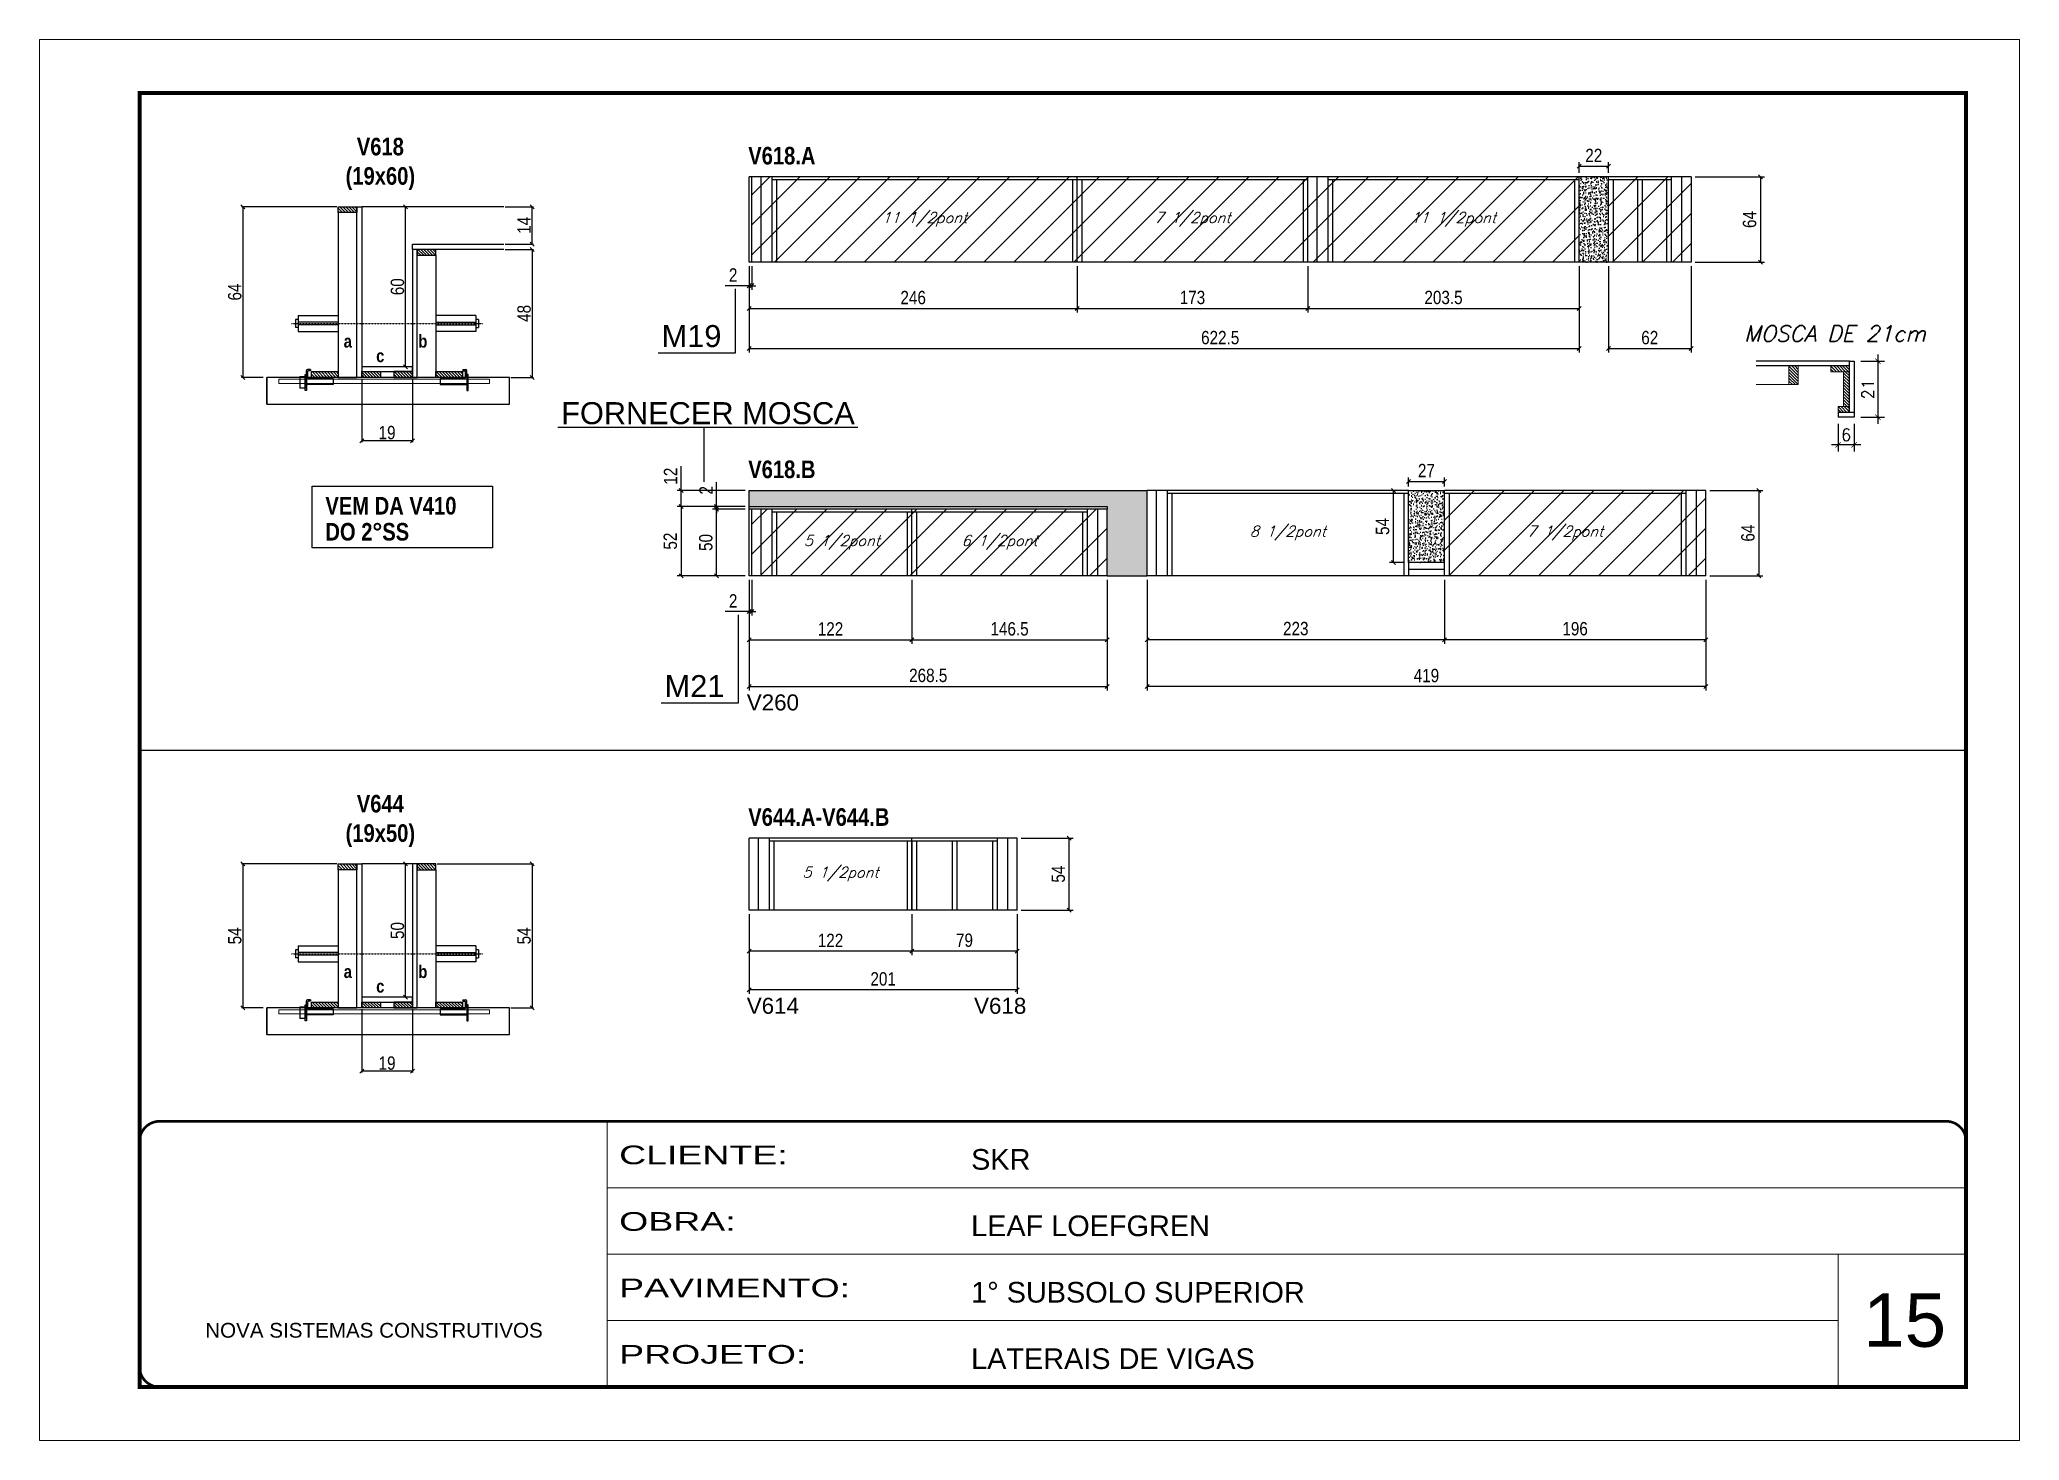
# Model space of a CAD drawing. Extents: x 3309 to 9590, y -2522 to 14608.
# Drawn here: x 6493 to 7978, y 10112 to 11162 of the extents above; entities that cross this region are included whole.
import ezdxf
from ezdxf.enums import TextEntityAlignment as Align

# ---------------------------------------------------------------- set-up
doc = ezdxf.new("R2010")
doc.units = 0
for name, pattern in [('CONTINUO', [0]), ('DASHED', [0.75, 0.5, -0.25]), ('HIDDEN', [0.375, 0.25, -0.125])]:
    doc.linetypes.add(name, pattern=pattern)
for name, color, linetype in [('5', 5, 'Continuous'), ('barrote', 251, 'Continuous'), ('COTA', 241, 'Continuous'), ('detalhes', 4, 'Continuous'), ('NOMENCLATURA', 7, 'Continuous'), ('Painéis', 200, 'Continuous'), ('presilha', 1, 'Continuous'), ('SARR_2.2x10', 60, 'Continuous'), ('SARR_2.2x7', 40, 'Continuous'), ('SARR_3.5x7', 81, 'Continuous'), ('TENSOR', 3, 'Continuous'), ('texto', 7, 'Continuous')]:
    doc.layers.add(name, color=color, linetype=linetype)
for name, color, linetype, lineweight in [('CARIMBO', 255, 'Continuous', 9), ('CONCRETO', 251, 'Continuous', 25), ('Folhas', 255, 'Continuous', 9), ('Hachura', 251, 'Continuous', 9), ('Madeira', 126, 'Continuous', 18), ('SARRAFO DE PRESSAO', 251, 'DASHED', 9), ('SCO-___-LAJ', 2, 'Continuous', 0), ('TEXTO PILAR', 3, 'Continuous', 15)]:
    doc.layers.add(name, color=color, linetype=linetype, lineweight=lineweight)
doc.styles.add('ARIAL', font='arial.ttf')
doc.styles.add('COTA TECNICA', font='techl___.ttf', dxfattribs={"height": 10})
doc.styles.add('COTA TECNICA 2X', font='techl___.ttf', dxfattribs={"height": 10})
doc.styles.add('Romans', font='romans.shx')
doc.styles.get("Standard").update_dxf_attribs({"font": 'arial.ttf'})
doc.styles.add('TECNICA', font='techb___.ttf', dxfattribs={"height": 10})
doc.styles.add('Tecnologia', font='')
doc.styles.get('Tecnologia').set_extended_font_data('Forgotten Futurist')
doc.dimstyles.new('COTA PARA DETALHES', dxfattribs={"dimtxt": 9, "dimasz": 4, "dimexe": 5, "dimexo": 5, "dimgap": 3, "dimtad": 1, "dimdec": 1, "dimlfac": 0.5, "dimzin": 12, "dimdsep": 46, "dimtxsty": 'Romans', "dimblk": 'ARCHTICK', "dimcen": 10, "dimdle": 5, "dimclrd": 4, "dimclre": 4, "dimclrt": 240, "dimadec": 1, "dimazin": 3, "dimtfac": 1, "dimtdec": 1, "dimtmove": 0, "dimatfit": 3, "dimldrblk": 'ARCHTICK', "dimfxl": 1, "dimtolj": 1, "dimtzin": 12, "dimarcsym": 0})
doc.dimstyles.new('PAINEL', dxfattribs={"dimtxt": 10, "dimasz": 3, "dimexe": 3, "dimexo": 3, "dimgap": 3, "dimtad": 1, "dimdec": 1, "dimzin": 12, "dimdsep": 46, "dimtxsty": 'COTA TECNICA', "dimblk1": 'OBLIQUE', "dimblk2": 'OBLIQUE', "dimsah": 1, "dimcen": 0.9, "dimclrd": 4, "dimclre": 4, "dimclrt": 240, "dimadec": 1, "dimazin": 3, "dimtfac": 1, "dimtdec": 1, "dimtmove": 0, "dimatfit": 3, "dimfxl": 1, "dimtolj": 1, "dimtzin": 12, "dimarcsym": 0})
doc.dimstyles.new('SECAO', dxfattribs={"dimscale": 0.333333, "dimtxt": 5, "dimasz": 9, "dimexe": 3, "dimexo": 3, "dimgap": 3, "dimtad": 1, "dimdec": 1, "dimlfac": 0.5, "dimzin": 12, "dimdsep": 46, "dimtxsty": 'COTA TECNICA 2X', "dimblk1": 'OBLIQUE', "dimblk2": 'OBLIQUE', "dimsah": 1, "dimcen": 0.9, "dimclrd": 4, "dimclre": 4, "dimclrt": 240, "dimadec": 1, "dimazin": 3, "dimtfac": 1, "dimtdec": 1, "dimtmove": 0, "dimatfit": 3, "dimfxl": 1, "dimtolj": 1, "dimtzin": 12, "dimarcsym": 0})
pattern_1 = [(135, (39969.996, -112603.3136), (-1.122532015, -1.122532015), [])]
pattern_2 = [(315, (3196.3999, -658.6703), (1.12253202, 1.12253202), [])]
pattern_3 = [(135, (39969.996, -113075.8713), (-1.122532015, -1.122532015), [])]

msp = doc.modelspace()

# ---------------------------------------------------------------- texts
at = {"layer": '5', "linetype": 'Continuous'}
for s, p in [('V260', (7023.32, 10659.32)), ('V614', (7023.32, 10431.89)), ('V618', (7193.81, 10431.89))]:
    msp.add_text(s, height=12, rotation=0.00004, dxfattribs=at).set_placement(p)
at = {"layer": 'CARIMBO', "style": 'ARIAL'}
msp.add_text('15', height=40, dxfattribs=at).set_placement((7860.73, 10182.28))
at = {"layer": 'detalhes', "style": 'TECNICA'}
for s, p in [('a', (6720.98, 10931.29)), ('b', (6776.96, 10931.28)), ('c', (6745.35, 10920.33)), ('a', (6720.98, 10458.74)), ('c', (6745.35, 10447.77)), ('b', (6776.96, 10458.73))]:
    msp.add_text(s, height=9.6, dxfattribs=at).set_placement(p)
at = {"layer": 'NOMENCLATURA', "style": 'TECNICA'}
for s, p in [('V618.A', (7024.4, 11068.54)), ('V618.B', (7024.4, 10833.41)), ('VEM DA V410', (6707.24, 10806.11)), ('DO 2°SS', (6707.24, 10786.63)), ('V644.A-V644.B', (7024.4, 10572.79))]:
    msp.add_text(s, height=13.2, dxfattribs=at).set_placement(p)
at = {"layer": 'NOMENCLATURA', "linetype": 'Continuous'}
for s, p in [('M19', (6959.45, 10931.67)), ('FORNECER MOSCA', (6884.09, 10873.88)), ('M21', (6961.69, 10669.26))]:
    msp.add_text(s, height=16.5, dxfattribs=at).set_placement(p)
at = {"layer": 'NOMENCLATURA', "char_height": 13.2, "attachment_point": 2, "style": 'TECNICA'}
for s, insert in [('V618\\P(19x60)', (6748.46, 11088.55)), ('V644\\P(19x50)', (6748.46, 10595.99))]:
    msp.add_mtext_dynamic_manual_height_columns(s, width=300.2766, gutter_width=1, heights=[0], dxfattribs=dict(at, insert=insert))
at = {"layer": 'texto', "color": 2, "char_height": 8, "attachment_point": 5, "style": 'Romans'}
for s, insert in [('{\\Q19;\\C256;11 1/2pont}', (7156.62, 11027.35)), ('{\\Q19;\\C256;7 1/2pont}', (7357.62, 11027.35)), ('{\\Q19;\\C256;11 1/2pont}', (7553.37, 11027.35)), ('{\\Q19;\\C256;8 1/2pont}', (7429.12, 10792.23)), ('{\\Q19;\\C256;7 1/2pont}', (7637.12, 10792.23)), ('{\\Q19;\\C256;5 1/2pont}', (7094.62, 10785.23)), ('{\\Q19;\\C256;6 1/2pont}', (7212.87, 10785.23)), ('{\\Q19;\\C256;5 1/2pont}', (7093.62, 10536.61))]:
    msp.add_mtext(s, dxfattribs=dict(at, insert=insert))
at = {"layer": 'TEXTO PILAR', "color": 3, "style": 'Romans', "oblique": 15}
msp.add_text('MOSCA DE 21cm', height=12, dxfattribs=at).set_placement((7839.62, 10941.77), align=Align.MIDDLE)

# ---------------------------------------------------------------- blocks, each defined once
blk = doc.blocks.new('9999999999')
at = {"color": 30, "linetype": 'CONTINUO'}
for p, q in [((98564.6, 34230.2), (98564.6, 34429.4)), ((98564.6, 34379.6), (99584, 34379.6)), ((98564.6, 34329.8), (99488, 34329.8)), ((99584, 34329.8), (99488, 34329.8)), ((99488, 34329.8), (99488, 34230.2)), ((98564.6, 34280), (99488, 34280))]:
    blk.add_line(p, q, dxfattribs=at)
at = {"color": 30, "linetype": 'CONTINUO', "const_width": 2}
blk.add_lwpolyline([(99584, 34230.2), (99584, 34414.4, 0.414214), (99569, 34429.4), (98229, 34429.4, 0.414214), (98214, 34414.4), (98214, 34245.2, 0.414214), (98229, 34230.2), (99584, 34230.2)], format="xyb", dxfattribs=at)
at = {"layer": 'Folhas'}
blk.add_lwpolyline([(98139, 34190.2), (99624, 34190.2), (99624, 35240.2), (98139, 35240.2)], close=True, dxfattribs=at)
at = {"layer": 'Folhas', "color": 30, "const_width": 3}
blk.add_lwpolyline([(98214, 34230.2), (99584, 34230.2), (99584, 35200.2), (98214, 35200.2)], close=True, dxfattribs=at)
at = {"color": 7, "linetype": 'Continuous', "ltscale": 5, "style": 'ARIAL'}
for s, height, p in [('SKR', 15.48, (98837.7, 34393.1)), ('LEAF LOEFGREN', 15.483, (98837.7, 34343.3)), ('1° SUBSOLO SUPERIOR', 15.483, (98837.7, 34293.5)), ('NOVA SISTEMAS CONSTRUTIVOS', 11.059, (98263.2, 34267.2)), ('LATERAIS DE VIGAS', 15.483, (98837.7, 34243.7))]:
    blk.add_text(s, height=height, dxfattribs=at).set_placement(p)
at = {"layer": 'Folhas', "color": 7, "style": 'Tecnologia', "width": 1.5}
for s, p in [('CLIENTE:', (98573.7, 34397.2)), ('OBRA:', (98573.7, 34347.3)), ('PAVIMENTO:', (98573.7, 34297.5)), ('PROJETO:', (98573.7, 34247.7))]:
    blk.add_text(s, height=14, dxfattribs=at).set_placement(p)
blk = doc.blocks.new('_Oblique')
at = {"color": 0, "linetype": 'ByBlock', "lineweight": -2}
blk.add_line((-0.5, -0.5), (0.5, 0.5), dxfattribs=at)
blk = doc.blocks.new('*D390')
at = {"layer": 'COTA', "color": 4, "lineweight": -2, "transparency": 16777216}
for p, q in [((6734.5, 10907.9), (6734.5, 10860.4)), ((6772.5, 10907.9), (6772.5, 10860.4)), ((6772.5, 10861.4), (6734.5, 10861.4))]:
    blk.add_line(p, q, dxfattribs=at)
at = {"layer": 'Defpoints', "color": 0, "transparency": 16777216}
for p in [(6734.5, 10908.9), (6772.5, 10908.9), (6734.5, 10861.4)]:
    blk.add_point(p, dxfattribs=at)
at = {"layer": 'COTA', "color": 4, "lineweight": -2, "transparency": 16777216, "xscale": 3, "yscale": 3, "zscale": 3, "rotation": 180}
blk.add_blockref('_Oblique', (6734.5, 10861.4), dxfattribs=at)
at = {"layer": 'COTA', "color": 4, "lineweight": -2, "transparency": 16777216, "xscale": 3, "yscale": 3, "zscale": 3}
blk.add_blockref('_Oblique', (6772.5, 10861.4), dxfattribs=at)
at = {"layer": 'COTA', "color": 240, "transparency": 16777216, "insert": (6753.5, 10867.5), "char_height": 10, "attachment_point": 5, "style": 'COTA TECNICA 2X'}
blk.add_mtext('\\A1;19', dxfattribs=at)
blk = doc.blocks.new('PRESILHA METÁLICA 1')
at = {"layer": 'presilha'}
for p, q in [((0, 13), (6, 13)), ((0, 13), (0, 0)), ((6, 0), (0, 0)), ((6, 15.5), (7.5, 15.5)), ((6, -2.5), (6, 15.5)), ((6, 13), (6, 0)), ((7.5, 10.6), (7.5, 19.9)), ((7.5, 15.5), (7.5, -2.5)), ((37.5, 4.1), (7.5, 4.1)), ((12, 21), (8.6, 21)), ((9, 11.6), (9, 18.9)), ((12, 19.5), (9.6, 19.5)), ((37.5, 11), (9.6, 11)), ((12, 21), (12, 19.5)), ((37.5, 11), (37.5, 4.1)), ((7.5, -2.5), (6, -2.5))]:
    blk.add_line(p, q, dxfattribs=at)
for centre, radius, start, end in [((8.6, 19.9), 1.14, 90, 180), ((9.6, 18.9), 0.57, 90, 180), ((9.6, 11.6), 0.57, 180, 270)]:
    blk.add_arc(centre, radius, start, end, dxfattribs=at)
blk = doc.blocks.new('PRESILHA METÁLICA 2')
at = {"layer": 'presilha'}
for p, q in [((-5.2, 23.5), (-5.2, 22)), ((-5.2, 23.5), (-1.9, 23.5)), ((-0.8, 14.6), (-0.8, 22.4)), ((-30.8, 13.5), (-30.8, 6.6)), ((-30.8, 13.5), (-2.8, 13.5)), ((-30.8, 6.6), (-0.8, 6.6)), ((-5.2, 22), (-2.8, 22)), ((-2.2, 14.1), (-2.2, 21.4)), ((0.8, 18), (-0.8, 18)), ((-0.8, 18), (-0.8, 0)), ((-0.8, 0), (0.8, 0)), ((0.8, 0), (0.8, 18))]:
    blk.add_line(p, q, dxfattribs=at)
for centre, radius, start, end in [((-1.9, 22.4), 1.14, 0, 90), ((-2.8, 21.4), 0.57, 0, 90), ((-2.8, 14.1), 0.57, 270, 0)]:
    blk.add_arc(centre, radius, start, end, dxfattribs=at)
blk = doc.blocks.new('*D391')
at = {"layer": 'COTA', "color": 4, "lineweight": -2, "transparency": 16777216}
for p, q in [((6715.9, 11036.9), (6644.4, 11036.9)), ((6645.4, 11036.9), (6645.4, 10908.9)), ((6660.6, 10908.9), (6644.4, 10908.9))]:
    blk.add_line(p, q, dxfattribs=at)
at = {"layer": 'Defpoints', "color": 0, "transparency": 16777216}
for p in [(6716.9, 11036.9), (6645.4, 10908.9), (6661.6, 10908.9)]:
    blk.add_point(p, dxfattribs=at)
at = {"layer": 'COTA', "color": 4, "lineweight": -2, "transparency": 16777216, "xscale": 3, "yscale": 3, "zscale": 3}
for p, rotation in [((6645.4, 11036.9), 90), ((6645.4, 10908.9), 270)]:
    blk.add_blockref('_Oblique', p, dxfattribs=dict(at, rotation=rotation))
at = {"layer": 'COTA', "color": 240, "transparency": 16777216, "insert": (6639.3, 10972.9), "char_height": 10, "attachment_point": 5, "rotation": 90, "style": 'COTA TECNICA 2X'}
blk.add_mtext('\\A1;64', dxfattribs=at)
blk = doc.blocks.new('*D392')
at = {"layer": 'COTA', "color": 4, "lineweight": -2, "transparency": 16777216}
for p, q in [((6842.2, 11004.9), (6863.4, 11004.9)), ((6862.4, 11004.9), (6862.4, 10908.9)), ((6846.3, 10908.9), (6863.4, 10908.9))]:
    blk.add_line(p, q, dxfattribs=at)
at = {"layer": 'Defpoints', "color": 0, "transparency": 16777216}
for p in [(6841.2, 11004.9), (6845.3, 10908.9), (6862.4, 10908.9)]:
    blk.add_point(p, dxfattribs=at)
at = {"layer": 'COTA', "color": 4, "lineweight": -2, "transparency": 16777216, "xscale": 3, "yscale": 3, "zscale": 3}
for p, rotation in [((6862.4, 11004.9), 90), ((6862.4, 10908.9), 270)]:
    blk.add_blockref('_Oblique', p, dxfattribs=dict(at, rotation=rotation))
at = {"layer": 'COTA', "color": 240, "transparency": 16777216, "insert": (6856.3, 10956.9), "char_height": 10, "attachment_point": 5, "rotation": 90, "style": 'COTA TECNICA 2X'}
blk.add_mtext('\\A1;48', dxfattribs=at)
blk = doc.blocks.new('*D393')
at = {"layer": 'COTA', "color": 4, "lineweight": -2, "transparency": 16777216}
for p, q in [((6771.5, 11036.9), (6766.4, 11036.9)), ((6767.4, 10916.9), (6767.4, 11036.9)), ((6771.5, 10916.9), (6766.4, 10916.9))]:
    blk.add_line(p, q, dxfattribs=at)
at = {"layer": 'Defpoints', "color": 0, "transparency": 16777216}
for p in [(6767.4, 11036.9), (6772.5, 11036.9), (6772.5, 10916.9)]:
    blk.add_point(p, dxfattribs=at)
at = {"layer": 'COTA', "color": 4, "lineweight": -2, "transparency": 16777216, "xscale": 3, "yscale": 3, "zscale": 3}
for p, rotation in [((6767.4, 11036.9), 90), ((6767.4, 10916.9), 270)]:
    blk.add_blockref('_Oblique', p, dxfattribs=dict(at, rotation=rotation))
at = {"layer": 'COTA', "color": 240, "transparency": 16777216, "insert": (6761.3, 10976.9), "char_height": 10, "attachment_point": 5, "rotation": 90, "style": 'COTA TECNICA 2X'}
blk.add_mtext('\\A1;60', dxfattribs=at)
blk = doc.blocks.new('*D394')
at = {"layer": 'COTA', "color": 4, "lineweight": -2, "transparency": 16777216}
for p, q in [((6842.2, 11036.9), (6863.4, 11036.9)), ((6862.4, 11008.9), (6862.4, 11036.9)), ((6842.2, 11008.9), (6863.4, 11008.9))]:
    blk.add_line(p, q, dxfattribs=at)
at = {"layer": 'Defpoints', "color": 0, "transparency": 16777216}
for p in [(6841.2, 11036.9), (6862.4, 11036.9), (6841.2, 11008.9)]:
    blk.add_point(p, dxfattribs=at)
at = {"layer": 'COTA', "color": 4, "lineweight": -2, "transparency": 16777216, "xscale": 3, "yscale": 3, "zscale": 3}
for p, rotation in [((6862.4, 11036.9), 90), ((6862.4, 11008.9), 270)]:
    blk.add_blockref('_Oblique', p, dxfattribs=dict(at, rotation=rotation))
at = {"layer": 'COTA', "color": 240, "transparency": 16777216, "insert": (6856.3, 11022.9), "char_height": 10, "attachment_point": 5, "rotation": 90, "style": 'COTA TECNICA 2X'}
blk.add_mtext('\\A1;14', dxfattribs=at)
blk = doc.blocks.new('*D395')
at = {"layer": 'COTA', "color": 4, "lineweight": -2, "transparency": 16777216}
for p, q in [((7444.1, 10992.3), (7444.1, 10957.6)), ((7647.6, 10992.3), (7647.6, 10957.6)), ((7444.1, 10960.6), (7647.6, 10960.6))]:
    blk.add_line(p, q, dxfattribs=at)
at = {"layer": 'Defpoints', "color": 0, "transparency": 16777216}
for p in [(7444.1, 10995.3), (7647.6, 10995.3), (7647.6, 10960.6)]:
    blk.add_point(p, dxfattribs=at)
at = {"layer": 'COTA', "color": 4, "lineweight": -2, "transparency": 16777216, "xscale": 3, "yscale": 3, "zscale": 3, "rotation": 180}
blk.add_blockref('_Oblique', (7444.1, 10960.6), dxfattribs=at)
at = {"layer": 'COTA', "color": 4, "lineweight": -2, "transparency": 16777216, "xscale": 3, "yscale": 3, "zscale": 3}
blk.add_blockref('_Oblique', (7647.6, 10960.6), dxfattribs=at)
at = {"layer": 'COTA', "color": 240, "transparency": 16777216, "insert": (7545.9, 10968.8), "char_height": 10, "attachment_point": 5, "style": 'COTA TECNICA'}
blk.add_mtext('\\A1;203.5', dxfattribs=at)
blk = doc.blocks.new('*D396')
at = {"layer": 'COTA', "color": 4, "lineweight": -2, "transparency": 16777216}
for p, q in [((7734.6, 11059.3), (7786.6, 11059.3)), ((7783.6, 11059.3), (7783.6, 10995.3)), ((7734.6, 10995.3), (7786.6, 10995.3))]:
    blk.add_line(p, q, dxfattribs=at)
at = {"layer": 'Defpoints', "color": 0, "transparency": 16777216}
for p in [(7731.6, 11059.3), (7731.6, 10995.3), (7783.6, 10995.3)]:
    blk.add_point(p, dxfattribs=at)
at = {"layer": 'COTA', "color": 4, "lineweight": -2, "transparency": 16777216, "xscale": 3, "yscale": 3, "zscale": 3}
for p, rotation in [((7783.6, 11059.3), 90), ((7783.6, 10995.3), 270)]:
    blk.add_blockref('_Oblique', p, dxfattribs=dict(at, rotation=rotation))
at = {"layer": 'COTA', "color": 240, "transparency": 16777216, "insert": (7775.5, 11027.3), "char_height": 10, "attachment_point": 5, "rotation": 90, "style": 'COTA TECNICA'}
blk.add_mtext('\\A1;64', dxfattribs=at)
blk = doc.blocks.new('*D397')
at = {"layer": 'COTA', "color": 4, "lineweight": -2, "transparency": 16777216}
for p, q in [((7669.6, 10992.3), (7669.6, 10927.6)), ((7731.6, 10992.3), (7731.6, 10927.6)), ((7669.6, 10930.6), (7731.6, 10930.6))]:
    blk.add_line(p, q, dxfattribs=at)
at = {"layer": 'Defpoints', "color": 0, "transparency": 16777216}
for p in [(7669.6, 10995.3), (7731.6, 10995.3), (7731.6, 10930.6)]:
    blk.add_point(p, dxfattribs=at)
at = {"layer": 'COTA', "color": 4, "lineweight": -2, "transparency": 16777216, "xscale": 3, "yscale": 3, "zscale": 3, "rotation": 180}
blk.add_blockref('_Oblique', (7669.6, 10930.6), dxfattribs=at)
at = {"layer": 'COTA', "color": 4, "lineweight": -2, "transparency": 16777216, "xscale": 3, "yscale": 3, "zscale": 3}
blk.add_blockref('_Oblique', (7731.6, 10930.6), dxfattribs=at)
at = {"layer": 'COTA', "color": 240, "transparency": 16777216, "insert": (7700.6, 10938.7), "char_height": 10, "attachment_point": 5, "style": 'COTA TECNICA'}
blk.add_mtext('\\A1;62', dxfattribs=at)
blk = doc.blocks.new('*D398')
at = {"layer": 'COTA', "color": 4, "lineweight": -2, "transparency": 16777216}
for p, q in [((7647.6, 11062.3), (7647.6, 11070.3)), ((7647.6, 11067.3), (7669.6, 11067.3)), ((7669.6, 11062.3), (7669.6, 11070.3))]:
    blk.add_line(p, q, dxfattribs=at)
at = {"layer": 'Defpoints', "color": 0, "transparency": 16777216}
for p in [(7669.6, 11067.3), (7647.6, 11059.3), (7669.6, 11059.3)]:
    blk.add_point(p, dxfattribs=at)
at = {"layer": 'COTA', "color": 4, "lineweight": -2, "transparency": 16777216, "xscale": 3, "yscale": 3, "zscale": 3, "rotation": 180}
blk.add_blockref('_Oblique', (7647.6, 11067.3), dxfattribs=at)
at = {"layer": 'COTA', "color": 4, "lineweight": -2, "transparency": 16777216, "xscale": 3, "yscale": 3, "zscale": 3}
blk.add_blockref('_Oblique', (7669.6, 11067.3), dxfattribs=at)
at = {"layer": 'COTA', "color": 240, "transparency": 16777216, "insert": (7658.6, 11075.3), "char_height": 10, "attachment_point": 5, "style": 'COTA TECNICA'}
blk.add_mtext('\\A1;22', dxfattribs=at)
blk = doc.blocks.new('*D399')
at = {"layer": 'COTA', "color": 4, "lineweight": -2, "transparency": 16777216}
for p, q in [((7025.1, 10992.3), (7025.1, 10957.6)), ((7271.1, 10992.3), (7271.1, 10957.6)), ((7025.1, 10960.6), (7271.1, 10960.6))]:
    blk.add_line(p, q, dxfattribs=at)
at = {"layer": 'Defpoints', "color": 0, "transparency": 16777216}
for p in [(7025.1, 10995.3), (7271.1, 10995.3), (7271.1, 10960.6)]:
    blk.add_point(p, dxfattribs=at)
at = {"layer": 'COTA', "color": 4, "lineweight": -2, "transparency": 16777216, "xscale": 3, "yscale": 3, "zscale": 3, "rotation": 180}
blk.add_blockref('_Oblique', (7025.1, 10960.6), dxfattribs=at)
at = {"layer": 'COTA', "color": 4, "lineweight": -2, "transparency": 16777216, "xscale": 3, "yscale": 3, "zscale": 3}
blk.add_blockref('_Oblique', (7271.1, 10960.6), dxfattribs=at)
at = {"layer": 'COTA', "color": 240, "transparency": 16777216, "insert": (7148.1, 10968.7), "char_height": 10, "attachment_point": 5, "style": 'COTA TECNICA'}
blk.add_mtext('\\A1;246', dxfattribs=at)
blk = doc.blocks.new('*D400')
at = {"layer": 'COTA', "color": 4, "lineweight": -2, "transparency": 16777216}
for p, q in [((7271.1, 10992.3), (7271.1, 10957.6)), ((7444.1, 10992.3), (7444.1, 10957.6)), ((7271.1, 10960.6), (7444.1, 10960.6))]:
    blk.add_line(p, q, dxfattribs=at)
at = {"layer": 'Defpoints', "color": 0, "transparency": 16777216}
for p in [(7271.1, 10995.3), (7444.1, 10995.3), (7444.1, 10960.6)]:
    blk.add_point(p, dxfattribs=at)
at = {"layer": 'COTA', "color": 4, "lineweight": -2, "transparency": 16777216, "xscale": 3, "yscale": 3, "zscale": 3, "rotation": 180}
blk.add_blockref('_Oblique', (7271.1, 10960.6), dxfattribs=at)
at = {"layer": 'COTA', "color": 4, "lineweight": -2, "transparency": 16777216, "xscale": 3, "yscale": 3, "zscale": 3}
blk.add_blockref('_Oblique', (7444.1, 10960.6), dxfattribs=at)
at = {"layer": 'COTA', "color": 240, "transparency": 16777216, "insert": (7357.6, 10968.8), "char_height": 10, "attachment_point": 5, "style": 'COTA TECNICA'}
blk.add_mtext('\\A1;173', dxfattribs=at)
blk = doc.blocks.new('*D401')
at = {"layer": 'COTA', "color": 4, "lineweight": -2, "transparency": 16777216}
for p, q in [((7025.1, 10992.3), (7025.1, 10927.6)), ((7647.6, 10992.3), (7647.6, 10927.6)), ((7025.1, 10930.6), (7647.6, 10930.6))]:
    blk.add_line(p, q, dxfattribs=at)
at = {"layer": 'Defpoints', "color": 0, "transparency": 16777216}
for p in [(7025.1, 10995.3), (7647.6, 10995.3), (7647.6, 10930.6)]:
    blk.add_point(p, dxfattribs=at)
at = {"layer": 'COTA', "color": 4, "lineweight": -2, "transparency": 16777216, "xscale": 3, "yscale": 3, "zscale": 3, "rotation": 180}
blk.add_blockref('_Oblique', (7025.1, 10930.6), dxfattribs=at)
at = {"layer": 'COTA', "color": 4, "lineweight": -2, "transparency": 16777216, "xscale": 3, "yscale": 3, "zscale": 3}
blk.add_blockref('_Oblique', (7647.6, 10930.6), dxfattribs=at)
at = {"layer": 'COTA', "color": 240, "transparency": 16777216, "insert": (7378.4, 10938.7), "char_height": 10, "attachment_point": 5, "style": 'COTA TECNICA'}
blk.add_mtext('\\A1;622.5', dxfattribs=at)
blk = doc.blocks.new('*D402')
at = {"layer": 'COTA', "color": 4, "lineweight": -2, "transparency": 16777216}
for p, q in [((7025.1, 10992.3), (7025.1, 10974.7)), ((7027.1, 10992.3), (7027.1, 10974.7)), ((7025.1, 10977.7), (7007, 10977.7)), ((7027.1, 10977.7), (7025.1, 10977.7)), ((7027.1, 10977.7), (7030.1, 10977.7))]:
    blk.add_line(p, q, dxfattribs=at)
at = {"layer": 'Defpoints', "color": 0, "transparency": 16777216}
for p in [(7025.1, 10995.3), (7027.1, 10995.3), (7025.1, 10977.7)]:
    blk.add_point(p, dxfattribs=at)
at = {"layer": 'COTA', "color": 4, "lineweight": -2, "transparency": 16777216, "xscale": 3, "yscale": 3, "zscale": 3}
blk.add_blockref('_Oblique', (7025.1, 10977.7), dxfattribs=at)
at = {"layer": 'COTA', "color": 4, "lineweight": -2, "transparency": 16777216, "xscale": 3, "yscale": 3, "zscale": 3, "rotation": 180}
blk.add_blockref('_Oblique', (7027.1, 10977.7), dxfattribs=at)
at = {"layer": 'COTA', "color": 240, "transparency": 16777216, "insert": (7013.1, 10985.7), "char_height": 10, "attachment_point": 5, "style": 'COTA TECNICA'}
blk.add_mtext('\\A1;2', dxfattribs=at)
blk = doc.blocks.new('*D403')
at = {"layer": 'COTA', "color": 4, "lineweight": -2, "transparency": 16777216}
for p, q in [((7022.1, 10812.2), (6971.1, 10812.2)), ((6974.1, 10812.2), (6974.1, 10760.2)), ((7022.1, 10760.2), (6971.1, 10760.2))]:
    blk.add_line(p, q, dxfattribs=at)
at = {"layer": 'Defpoints', "color": 0, "transparency": 16777216}
for p in [(7025.1, 10812.2), (6974.1, 10760.2), (7025.1, 10760.2)]:
    blk.add_point(p, dxfattribs=at)
at = {"layer": 'COTA', "color": 4, "lineweight": -2, "transparency": 16777216, "xscale": 3, "yscale": 3, "zscale": 3}
for p, rotation in [((6974.1, 10812.2), 90), ((6974.1, 10760.2), 270)]:
    blk.add_blockref('_Oblique', p, dxfattribs=dict(at, rotation=rotation))
at = {"layer": 'COTA', "color": 240, "transparency": 16777216, "insert": (6966, 10786.2), "char_height": 10, "attachment_point": 5, "rotation": 90, "style": 'COTA TECNICA'}
blk.add_mtext('\\A1;52', dxfattribs=at)
blk = doc.blocks.new('*D404')
at = {"layer": 'COTA', "color": 4, "lineweight": -2, "transparency": 16777216}
for p, q in [((6974.1, 10824.2), (6974.1, 10842.5)), ((7022.1, 10824.2), (6971.1, 10824.2)), ((7022.1, 10812.2), (6971.1, 10812.2)), ((6974.1, 10812.2), (6974.1, 10824.2))]:
    blk.add_line(p, q, dxfattribs=at)
at = {"layer": 'Defpoints', "color": 0, "transparency": 16777216}
for p in [(6974.1, 10824.2), (7025.1, 10824.2), (7025.1, 10812.2)]:
    blk.add_point(p, dxfattribs=at)
at = {"layer": 'COTA', "color": 4, "lineweight": -2, "transparency": 16777216, "xscale": 3, "yscale": 3, "zscale": 3}
for p, rotation in [((6974.1, 10824.2), 90), ((6974.1, 10812.2), 270)]:
    blk.add_blockref('_Oblique', p, dxfattribs=dict(at, rotation=rotation))
at = {"layer": 'COTA', "color": 240, "transparency": 16777216, "insert": (6966.1, 10834.9), "char_height": 10, "attachment_point": 5, "rotation": 90, "style": 'COTA TECNICA'}
blk.add_mtext('\\A1;12', dxfattribs=at)
blk = doc.blocks.new('*D406')
at = {"layer": 'COTA', "color": 4, "lineweight": -2, "transparency": 16777216}
for p, q in [((7025.1, 10757.2), (7025.1, 10674.3)), ((7293.6, 10757.2), (7293.6, 10674.3)), ((7025.1, 10677.3), (7293.6, 10677.3))]:
    blk.add_line(p, q, dxfattribs=at)
at = {"layer": 'Defpoints', "color": 0, "transparency": 16777216}
for p in [(7025.1, 10760.2), (7293.6, 10760.2), (7293.6, 10677.3)]:
    blk.add_point(p, dxfattribs=at)
at = {"layer": 'COTA', "color": 4, "lineweight": -2, "transparency": 16777216, "xscale": 3, "yscale": 3, "zscale": 3, "rotation": 180}
blk.add_blockref('_Oblique', (7025.1, 10677.3), dxfattribs=at)
at = {"layer": 'COTA', "color": 4, "lineweight": -2, "transparency": 16777216, "xscale": 3, "yscale": 3, "zscale": 3}
blk.add_blockref('_Oblique', (7293.6, 10677.3), dxfattribs=at)
at = {"layer": 'COTA', "color": 240, "transparency": 16777216, "insert": (7159.4, 10685.5), "char_height": 10, "attachment_point": 5, "style": 'COTA TECNICA'}
blk.add_mtext('\\A1;268.5', dxfattribs=at)
blk = doc.blocks.new('*D407')
at = {"layer": 'COTA', "color": 4, "lineweight": -2, "transparency": 16777216}
for p, q in [((7025.1, 10757.2), (7025.1, 10709.3)), ((7147.1, 10757.2), (7147.1, 10709.3)), ((7025.1, 10712.3), (7147.1, 10712.3))]:
    blk.add_line(p, q, dxfattribs=at)
at = {"layer": 'Defpoints', "color": 0, "transparency": 16777216}
for p in [(7025.1, 10760.2), (7147.1, 10760.2), (7147.1, 10712.3)]:
    blk.add_point(p, dxfattribs=at)
at = {"layer": 'COTA', "color": 4, "lineweight": -2, "transparency": 16777216, "xscale": 3, "yscale": 3, "zscale": 3, "rotation": 180}
blk.add_blockref('_Oblique', (7025.1, 10712.3), dxfattribs=at)
at = {"layer": 'COTA', "color": 4, "lineweight": -2, "transparency": 16777216, "xscale": 3, "yscale": 3, "zscale": 3}
blk.add_blockref('_Oblique', (7147.1, 10712.3), dxfattribs=at)
at = {"layer": 'COTA', "color": 240, "transparency": 16777216, "insert": (7086.1, 10720.4), "char_height": 10, "attachment_point": 5, "style": 'COTA TECNICA'}
blk.add_mtext('\\A1;122', dxfattribs=at)
blk = doc.blocks.new('*D405')
at = {"layer": 'COTA', "color": 4, "lineweight": -2, "transparency": 16777216}
for p, q in [((7147.1, 10757.2), (7147.1, 10709.3)), ((7293.6, 10757.2), (7293.6, 10709.3)), ((7147.1, 10712.3), (7293.6, 10712.3))]:
    blk.add_line(p, q, dxfattribs=at)
at = {"layer": 'Defpoints', "color": 0, "transparency": 16777216}
for p in [(7147.1, 10760.2), (7293.6, 10760.2), (7293.6, 10712.3)]:
    blk.add_point(p, dxfattribs=at)
at = {"layer": 'COTA', "color": 4, "lineweight": -2, "transparency": 16777216, "xscale": 3, "yscale": 3, "zscale": 3, "rotation": 180}
blk.add_blockref('_Oblique', (7147.1, 10712.3), dxfattribs=at)
at = {"layer": 'COTA', "color": 4, "lineweight": -2, "transparency": 16777216, "xscale": 3, "yscale": 3, "zscale": 3}
blk.add_blockref('_Oblique', (7293.6, 10712.3), dxfattribs=at)
at = {"layer": 'COTA', "color": 240, "transparency": 16777216, "insert": (7220.4, 10720.4), "char_height": 10, "attachment_point": 5, "style": 'COTA TECNICA'}
blk.add_mtext('\\A1;146.5', dxfattribs=at)
blk = doc.blocks.new('*D408')
at = {"layer": 'COTA', "color": 4, "lineweight": -2, "transparency": 16777216}
for p, q in [((7025.1, 10757.2), (7025.1, 10730.4)), ((7027.1, 10757.2), (7027.1, 10730.4)), ((7025.1, 10733.4), (7007, 10733.4)), ((7027.1, 10733.4), (7025.1, 10733.4)), ((7027.1, 10733.4), (7030.1, 10733.4))]:
    blk.add_line(p, q, dxfattribs=at)
at = {"layer": 'Defpoints', "color": 0, "transparency": 16777216}
for p in [(7025.1, 10760.2), (7027.1, 10760.2), (7025.1, 10733.4)]:
    blk.add_point(p, dxfattribs=at)
at = {"layer": 'COTA', "color": 4, "lineweight": -2, "transparency": 16777216, "xscale": 3, "yscale": 3, "zscale": 3}
blk.add_blockref('_Oblique', (7025.1, 10733.4), dxfattribs=at)
at = {"layer": 'COTA', "color": 4, "lineweight": -2, "transparency": 16777216, "xscale": 3, "yscale": 3, "zscale": 3, "rotation": 180}
blk.add_blockref('_Oblique', (7027.1, 10733.4), dxfattribs=at)
at = {"layer": 'COTA', "color": 240, "transparency": 16777216, "insert": (7013.1, 10741.4), "char_height": 10, "attachment_point": 5, "style": 'COTA TECNICA'}
blk.add_mtext('\\A1;2', dxfattribs=at)
blk = doc.blocks.new('*D409')
at = {"layer": 'COTA', "color": 4, "lineweight": -2, "transparency": 16777216}
for p, q in [((7022.1, 10810.2), (6997.7, 10810.2)), ((7000.7, 10760.2), (7000.7, 10810.2)), ((7022.1, 10760.2), (6997.7, 10760.2))]:
    blk.add_line(p, q, dxfattribs=at)
at = {"layer": 'Defpoints', "color": 0, "transparency": 16777216}
for p in [(7000.7, 10810.2), (7025.1, 10810.2), (7025.1, 10760.2)]:
    blk.add_point(p, dxfattribs=at)
at = {"layer": 'COTA', "color": 4, "lineweight": -2, "transparency": 16777216, "xscale": 3, "yscale": 3, "zscale": 3}
for p, rotation in [((7000.7, 10810.2), 90), ((7000.7, 10760.2), 270)]:
    blk.add_blockref('_Oblique', p, dxfattribs=dict(at, rotation=rotation))
at = {"layer": 'COTA', "color": 240, "transparency": 16777216, "insert": (6992.6, 10785.2), "char_height": 10, "attachment_point": 5, "rotation": 90, "style": 'COTA TECNICA'}
blk.add_mtext('\\A1;50', dxfattribs=at)
blk = doc.blocks.new('*D410')
at = {"layer": 'COTA', "color": 4, "lineweight": -2, "transparency": 16777216}
for p, q in [((7000.7, 10812.2), (7000.7, 10830.3)), ((7022.1, 10812.2), (6997.7, 10812.2)), ((7000.7, 10810.2), (7000.7, 10812.2)), ((7022.1, 10810.2), (6997.7, 10810.2)), ((7000.7, 10810.2), (7000.7, 10807.2))]:
    blk.add_line(p, q, dxfattribs=at)
at = {"layer": 'Defpoints', "color": 0, "transparency": 16777216}
for p in [(7000.7, 10812.2), (7025.1, 10812.2), (7025.1, 10810.2)]:
    blk.add_point(p, dxfattribs=at)
at = {"layer": 'COTA', "color": 4, "lineweight": -2, "transparency": 16777216, "xscale": 3, "yscale": 3, "zscale": 3}
for p, rotation in [((7000.7, 10812.2), 270), ((7000.7, 10810.2), 90)]:
    blk.add_blockref('_Oblique', p, dxfattribs=dict(at, rotation=rotation))
at = {"layer": 'COTA', "color": 240, "transparency": 16777216, "insert": (6992.7, 10824.3), "char_height": 10, "attachment_point": 5, "rotation": 90, "style": 'COTA TECNICA'}
blk.add_mtext('\\A1;2', dxfattribs=at)
blk = doc.blocks.new('*D411')
at = {"layer": 'COTA', "color": 4, "linetype": 'ByBlock', "lineweight": -2, "transparency": 16777216}
for p, q in [((7546.6, 10757.2), (7546.6, 10709.3)), ((7742.6, 10757.2), (7742.6, 10709.3)), ((7742.6, 10712.3), (7546.6, 10712.3))]:
    blk.add_line(p, q, dxfattribs=at)
at = {"layer": 'Defpoints', "color": 0, "linetype": 'ByBlock', "transparency": 16777216}
for p in [(7546.6, 10760.2), (7742.6, 10760.2), (7546.6, 10712.3)]:
    blk.add_point(p, dxfattribs=at)
at = {"layer": 'COTA', "color": 4, "linetype": 'ByBlock', "lineweight": -2, "transparency": 16777216, "xscale": 3, "yscale": 3, "zscale": 3, "rotation": 180}
blk.add_blockref('_Oblique', (7546.6, 10712.3), dxfattribs=at)
at = {"layer": 'COTA', "color": 4, "linetype": 'ByBlock', "lineweight": -2, "transparency": 16777216, "xscale": 3, "yscale": 3, "zscale": 3}
blk.add_blockref('_Oblique', (7742.6, 10712.3), dxfattribs=at)
at = {"layer": 'COTA', "color": 240, "linetype": 'ByBlock', "transparency": 16777216, "insert": (7644.6, 10720.5), "char_height": 10, "attachment_point": 5, "style": 'COTA TECNICA'}
blk.add_mtext('\\A1;196', dxfattribs=at)
blk = doc.blocks.new('*D412')
at = {"layer": 'COTA', "color": 4, "linetype": 'ByBlock', "lineweight": -2, "transparency": 16777216}
for p, q in [((7323.6, 10757.2), (7323.6, 10709.3)), ((7546.6, 10757.2), (7546.6, 10709.3)), ((7546.6, 10712.3), (7323.6, 10712.3))]:
    blk.add_line(p, q, dxfattribs=at)
at = {"layer": 'Defpoints', "color": 0, "linetype": 'ByBlock', "transparency": 16777216}
for p in [(7323.6, 10760.2), (7546.6, 10760.2), (7323.6, 10712.3)]:
    blk.add_point(p, dxfattribs=at)
at = {"layer": 'COTA', "color": 4, "linetype": 'ByBlock', "lineweight": -2, "transparency": 16777216, "xscale": 3, "yscale": 3, "zscale": 3, "rotation": 180}
blk.add_blockref('_Oblique', (7323.6, 10712.3), dxfattribs=at)
at = {"layer": 'COTA', "color": 4, "linetype": 'ByBlock', "lineweight": -2, "transparency": 16777216, "xscale": 3, "yscale": 3, "zscale": 3}
blk.add_blockref('_Oblique', (7546.6, 10712.3), dxfattribs=at)
at = {"layer": 'COTA', "color": 240, "linetype": 'ByBlock', "transparency": 16777216, "insert": (7435.1, 10720.6), "char_height": 10, "attachment_point": 5, "style": 'COTA TECNICA'}
blk.add_mtext('\\A1;223', dxfattribs=at)
blk = doc.blocks.new('*D415')
at = {"layer": 'COTA', "color": 4, "linetype": 'ByBlock', "lineweight": -2, "transparency": 16777216}
for p, q in [((7323.6, 10757.2), (7323.6, 10674.3)), ((7742.6, 10757.2), (7742.6, 10674.3)), ((7742.6, 10677.3), (7323.6, 10677.3))]:
    blk.add_line(p, q, dxfattribs=at)
at = {"layer": 'Defpoints', "color": 0, "linetype": 'ByBlock', "transparency": 16777216}
for p in [(7323.6, 10760.2), (7742.6, 10760.2), (7323.6, 10677.3)]:
    blk.add_point(p, dxfattribs=at)
at = {"layer": 'COTA', "color": 4, "linetype": 'ByBlock', "lineweight": -2, "transparency": 16777216, "xscale": 3, "yscale": 3, "zscale": 3, "rotation": 180}
blk.add_blockref('_Oblique', (7323.6, 10677.3), dxfattribs=at)
at = {"layer": 'COTA', "color": 4, "linetype": 'ByBlock', "lineweight": -2, "transparency": 16777216, "xscale": 3, "yscale": 3, "zscale": 3}
blk.add_blockref('_Oblique', (7742.6, 10677.3), dxfattribs=at)
at = {"layer": 'COTA', "color": 240, "linetype": 'ByBlock', "transparency": 16777216, "insert": (7533.1, 10685.4), "char_height": 10, "attachment_point": 5, "style": 'COTA TECNICA'}
blk.add_mtext('\\A1;419', dxfattribs=at)
blk = doc.blocks.new('*D413')
at = {"layer": 'COTA', "color": 4, "lineweight": -2, "transparency": 16777216}
for p, q in [((7516.6, 10824.2), (7505.3, 10824.2)), ((7508.3, 10770.2), (7508.3, 10824.2)), ((7516.6, 10770.2), (7505.3, 10770.2))]:
    blk.add_line(p, q, dxfattribs=at)
at = {"layer": 'Defpoints', "color": 0, "transparency": 16777216}
for p in [(7508.3, 10824.2), (7519.6, 10824.2), (7519.6, 10770.2)]:
    blk.add_point(p, dxfattribs=at)
at = {"layer": 'COTA', "color": 4, "lineweight": -2, "transparency": 16777216, "xscale": 3, "yscale": 3, "zscale": 3}
for p, rotation in [((7508.3, 10824.2), 90), ((7508.3, 10770.2), 270)]:
    blk.add_blockref('_Oblique', p, dxfattribs=dict(at, rotation=rotation))
at = {"layer": 'COTA', "color": 240, "transparency": 16777216, "insert": (7500.2, 10797.2), "char_height": 10, "attachment_point": 5, "rotation": 90, "style": 'COTA TECNICA'}
blk.add_mtext('\\A1;54', dxfattribs=at)
blk = doc.blocks.new('*D414')
at = {"layer": 'COTA', "color": 4, "lineweight": -2, "transparency": 16777216}
for p, q in [((7519.6, 10827.2), (7519.6, 10834)), ((7519.6, 10831), (7546.6, 10831)), ((7546.6, 10827.2), (7546.6, 10834))]:
    blk.add_line(p, q, dxfattribs=at)
at = {"layer": 'Defpoints', "color": 0, "transparency": 16777216}
for p in [(7546.6, 10831), (7519.6, 10824.2), (7546.6, 10824.2)]:
    blk.add_point(p, dxfattribs=at)
at = {"layer": 'COTA', "color": 4, "lineweight": -2, "transparency": 16777216, "xscale": 3, "yscale": 3, "zscale": 3, "rotation": 180}
blk.add_blockref('_Oblique', (7519.6, 10831), dxfattribs=at)
at = {"layer": 'COTA', "color": 4, "lineweight": -2, "transparency": 16777216, "xscale": 3, "yscale": 3, "zscale": 3}
blk.add_blockref('_Oblique', (7546.6, 10831), dxfattribs=at)
at = {"layer": 'COTA', "color": 240, "transparency": 16777216, "insert": (7533.1, 10839.1), "char_height": 10, "attachment_point": 5, "style": 'COTA TECNICA'}
blk.add_mtext('\\A1;27', dxfattribs=at)
blk = doc.blocks.new('*D416')
at = {"layer": 'COTA', "color": 4, "lineweight": -2, "transparency": 16777216}
for p, q in [((7745.6, 10824.2), (7785.4, 10824.2)), ((7782.4, 10824.2), (7782.4, 10760.2)), ((7745.6, 10760.2), (7785.4, 10760.2))]:
    blk.add_line(p, q, dxfattribs=at)
at = {"layer": 'Defpoints', "color": 0, "transparency": 16777216}
for p in [(7742.6, 10824.2), (7742.6, 10760.2), (7782.4, 10760.2)]:
    blk.add_point(p, dxfattribs=at)
at = {"layer": 'COTA', "color": 4, "lineweight": -2, "transparency": 16777216, "xscale": 3, "yscale": 3, "zscale": 3}
for p, rotation in [((7782.4, 10824.2), 90), ((7782.4, 10760.2), 270)]:
    blk.add_blockref('_Oblique', p, dxfattribs=dict(at, rotation=rotation))
at = {"layer": 'COTA', "color": 240, "transparency": 16777216, "insert": (7774.3, 10792.2), "char_height": 10, "attachment_point": 5, "rotation": 90, "style": 'COTA TECNICA'}
blk.add_mtext('\\A1;64', dxfattribs=at)
blk = doc.blocks.new('_ArchTick')
at = {"color": 0, "linetype": 'ByBlock', "const_width": 0.15}
blk.add_lwpolyline([(-0.5, -0.5), (0.5, 0.5)], dxfattribs=at)
blk = doc.blocks.new('*D417')
at = {"layer": 'COTA', "color": 4, "lineweight": -2, "transparency": 16777216}
for p, q in [((7858.9, 10921.1), (7876.7, 10921.1)), ((7871.7, 10926.1), (7871.7, 10874.1)), ((7858.9, 10879.1), (7876.7, 10879.1))]:
    blk.add_line(p, q, dxfattribs=at)
at = {"layer": 'Defpoints', "color": 0, "transparency": 16777216}
for p in [(7853.9, 10921.1), (7853.9, 10879.1), (7871.7, 10879.1)]:
    blk.add_point(p, dxfattribs=at)
at = {"layer": 'COTA', "color": 4, "lineweight": -2, "transparency": 16777216, "xscale": 4, "yscale": 4, "zscale": 4}
for p, rotation in [((7871.7, 10921.1), 90), ((7871.7, 10879.1), 270)]:
    blk.add_blockref('_ArchTick', p, dxfattribs=dict(at, rotation=rotation))
at = {"layer": 'COTA', "color": 240, "transparency": 16777216, "insert": (7864.2, 10900.1), "char_height": 9, "attachment_point": 5, "rotation": 90, "style": 'Romans'}
blk.add_mtext('\\A1;21', dxfattribs=at)
blk = doc.blocks.new('*D418')
at = {"layer": 'COTA', "color": 4, "lineweight": -2, "transparency": 16777216}
for p, q in [((7841.9, 10874.1), (7841.9, 10853.3)), ((7853.9, 10874.1), (7853.9, 10853.3)), ((7858.9, 10858.3), (7836.9, 10858.3))]:
    blk.add_line(p, q, dxfattribs=at)
at = {"layer": 'Defpoints', "color": 0, "transparency": 16777216}
for p in [(7841.9, 10879.1), (7853.9, 10879.1), (7841.9, 10858.3)]:
    blk.add_point(p, dxfattribs=at)
at = {"layer": 'COTA', "color": 4, "lineweight": -2, "transparency": 16777216, "xscale": 4, "yscale": 4, "zscale": 4, "rotation": 180}
blk.add_blockref('_ArchTick', (7841.9, 10858.3), dxfattribs=at)
at = {"layer": 'COTA', "color": 4, "lineweight": -2, "transparency": 16777216, "xscale": 4, "yscale": 4, "zscale": 4}
blk.add_blockref('_ArchTick', (7853.9, 10858.3), dxfattribs=at)
at = {"layer": 'COTA', "color": 240, "transparency": 16777216, "insert": (7847.9, 10865.8), "char_height": 9, "attachment_point": 5, "style": 'Romans'}
blk.add_mtext('\\A1;6', dxfattribs=at)
blk = doc.blocks.new('*D762')
at = {"layer": 'COTA', "color": 4, "lineweight": -2, "transparency": 16777216}
for p, q in [((6734.5, 10435.3), (6734.5, 10387.8)), ((6772.5, 10435.3), (6772.5, 10387.8)), ((6772.5, 10388.8), (6734.5, 10388.8))]:
    blk.add_line(p, q, dxfattribs=at)
at = {"layer": 'Defpoints', "color": 0, "transparency": 16777216}
for p in [(6734.5, 10436.3), (6772.5, 10436.3), (6734.5, 10388.8)]:
    blk.add_point(p, dxfattribs=at)
at = {"layer": 'COTA', "color": 4, "lineweight": -2, "transparency": 16777216, "xscale": 3, "yscale": 3, "zscale": 3, "rotation": 180}
blk.add_blockref('_Oblique', (6734.5, 10388.8), dxfattribs=at)
at = {"layer": 'COTA', "color": 4, "lineweight": -2, "transparency": 16777216, "xscale": 3, "yscale": 3, "zscale": 3}
blk.add_blockref('_Oblique', (6772.5, 10388.8), dxfattribs=at)
at = {"layer": 'COTA', "color": 240, "transparency": 16777216, "insert": (6753.5, 10394.9), "char_height": 10, "attachment_point": 5, "style": 'COTA TECNICA 2X'}
blk.add_mtext('\\A1;19', dxfattribs=at)
blk = doc.blocks.new('*D763')
at = {"layer": 'COTA', "color": 4, "lineweight": -2, "transparency": 16777216}
for p, q in [((6715.9, 10544.3), (6644.4, 10544.3)), ((6645.4, 10544.3), (6645.4, 10436.3)), ((6660.6, 10436.3), (6644.4, 10436.3))]:
    blk.add_line(p, q, dxfattribs=at)
at = {"layer": 'Defpoints', "color": 0, "transparency": 16777216}
for p in [(6716.9, 10544.3), (6645.4, 10436.3), (6661.6, 10436.3)]:
    blk.add_point(p, dxfattribs=at)
at = {"layer": 'COTA', "color": 4, "lineweight": -2, "transparency": 16777216, "xscale": 3, "yscale": 3, "zscale": 3}
for p, rotation in [((6645.4, 10544.3), 90), ((6645.4, 10436.3), 270)]:
    blk.add_blockref('_Oblique', p, dxfattribs=dict(at, rotation=rotation))
at = {"layer": 'COTA', "color": 240, "transparency": 16777216, "insert": (6639.3, 10490.3), "char_height": 10, "attachment_point": 5, "rotation": 90, "style": 'COTA TECNICA 2X'}
blk.add_mtext('\\A1;54', dxfattribs=at)
blk = doc.blocks.new('*D764')
at = {"layer": 'COTA', "color": 4, "lineweight": -2, "transparency": 16777216}
for p, q in [((6791.1, 10544.3), (6863.4, 10544.3)), ((6862.4, 10544.3), (6862.4, 10436.3)), ((6846.3, 10436.3), (6863.4, 10436.3))]:
    blk.add_line(p, q, dxfattribs=at)
at = {"layer": 'Defpoints', "color": 0, "transparency": 16777216}
for p in [(6790.1, 10544.3), (6845.3, 10436.3), (6862.4, 10436.3)]:
    blk.add_point(p, dxfattribs=at)
at = {"layer": 'COTA', "color": 4, "lineweight": -2, "transparency": 16777216, "xscale": 3, "yscale": 3, "zscale": 3}
for p, rotation in [((6862.4, 10544.3), 90), ((6862.4, 10436.3), 270)]:
    blk.add_blockref('_Oblique', p, dxfattribs=dict(at, rotation=rotation))
at = {"layer": 'COTA', "color": 240, "transparency": 16777216, "insert": (6856.3, 10490.3), "char_height": 10, "attachment_point": 5, "rotation": 90, "style": 'COTA TECNICA 2X'}
blk.add_mtext('\\A1;54', dxfattribs=at)
blk = doc.blocks.new('*D765')
at = {"layer": 'COTA', "color": 4, "lineweight": -2, "transparency": 16777216}
for p, q in [((6771.5, 10544.3), (6766.4, 10544.3)), ((6767.4, 10444.3), (6767.4, 10544.3)), ((6771.5, 10444.3), (6766.4, 10444.3))]:
    blk.add_line(p, q, dxfattribs=at)
at = {"layer": 'Defpoints', "color": 0, "transparency": 16777216}
for p in [(6767.4, 10544.3), (6772.5, 10544.3), (6772.5, 10444.3)]:
    blk.add_point(p, dxfattribs=at)
at = {"layer": 'COTA', "color": 4, "lineweight": -2, "transparency": 16777216, "xscale": 3, "yscale": 3, "zscale": 3}
for p, rotation in [((6767.4, 10544.3), 90), ((6767.4, 10444.3), 270)]:
    blk.add_blockref('_Oblique', p, dxfattribs=dict(at, rotation=rotation))
at = {"layer": 'COTA', "color": 240, "transparency": 16777216, "insert": (6761.3, 10494.3), "char_height": 10, "attachment_point": 5, "rotation": 90, "style": 'COTA TECNICA 2X'}
blk.add_mtext('\\A1;50', dxfattribs=at)
blk = doc.blocks.new('*D766')
at = {"layer": 'COTA', "color": 4, "linetype": 'ByBlock', "lineweight": -2, "transparency": 16777216}
for p, q in [((7147.1, 10506.6), (7147.1, 10475.9)), ((7226.1, 10506.6), (7226.1, 10475.9)), ((7226.1, 10478.9), (7147.1, 10478.9))]:
    blk.add_line(p, q, dxfattribs=at)
at = {"layer": 'Defpoints', "color": 0, "linetype": 'ByBlock', "transparency": 16777216}
for p in [(7147.1, 10509.6), (7226.1, 10509.6), (7147.1, 10478.9)]:
    blk.add_point(p, dxfattribs=at)
at = {"layer": 'COTA', "color": 4, "linetype": 'ByBlock', "lineweight": -2, "transparency": 16777216, "xscale": 3, "yscale": 3, "zscale": 3, "rotation": 180}
blk.add_blockref('_Oblique', (7147.1, 10478.9), dxfattribs=at)
at = {"layer": 'COTA', "color": 4, "linetype": 'ByBlock', "lineweight": -2, "transparency": 16777216, "xscale": 3, "yscale": 3, "zscale": 3}
blk.add_blockref('_Oblique', (7226.1, 10478.9), dxfattribs=at)
at = {"layer": 'COTA', "color": 240, "linetype": 'ByBlock', "transparency": 16777216, "insert": (7186.6, 10487), "char_height": 10, "attachment_point": 5, "style": 'COTA TECNICA'}
blk.add_mtext('\\A1;79', dxfattribs=at)
blk = doc.blocks.new('*D767')
at = {"layer": 'COTA', "color": 4, "linetype": 'ByBlock', "lineweight": -2, "transparency": 16777216}
for p, q in [((7025.1, 10506.6), (7025.1, 10475.9)), ((7147.1, 10506.6), (7147.1, 10475.9)), ((7147.1, 10478.9), (7025.1, 10478.9))]:
    blk.add_line(p, q, dxfattribs=at)
at = {"layer": 'Defpoints', "color": 0, "linetype": 'ByBlock', "transparency": 16777216}
for p in [(7025.1, 10509.6), (7147.1, 10509.6), (7025.1, 10478.9)]:
    blk.add_point(p, dxfattribs=at)
at = {"layer": 'COTA', "color": 4, "linetype": 'ByBlock', "lineweight": -2, "transparency": 16777216, "xscale": 3, "yscale": 3, "zscale": 3, "rotation": 180}
blk.add_blockref('_Oblique', (7025.1, 10478.9), dxfattribs=at)
at = {"layer": 'COTA', "color": 4, "linetype": 'ByBlock', "lineweight": -2, "transparency": 16777216, "xscale": 3, "yscale": 3, "zscale": 3}
blk.add_blockref('_Oblique', (7147.1, 10478.9), dxfattribs=at)
at = {"layer": 'COTA', "color": 240, "linetype": 'ByBlock', "transparency": 16777216, "insert": (7086.1, 10486.9), "char_height": 10, "attachment_point": 5, "style": 'COTA TECNICA'}
blk.add_mtext('\\A1;122', dxfattribs=at)
blk = doc.blocks.new('*D768')
at = {"layer": 'COTA', "color": 4, "linetype": 'ByBlock', "lineweight": -2, "transparency": 16777216}
for p, q in [((7025.1, 10506.6), (7025.1, 10446.9)), ((7226.1, 10506.6), (7226.1, 10446.9)), ((7226.1, 10449.9), (7025.1, 10449.9))]:
    blk.add_line(p, q, dxfattribs=at)
at = {"layer": 'Defpoints', "color": 0, "linetype": 'ByBlock', "transparency": 16777216}
for p in [(7025.1, 10509.6), (7226.1, 10509.6), (7025.1, 10449.9)]:
    blk.add_point(p, dxfattribs=at)
at = {"layer": 'COTA', "color": 4, "linetype": 'ByBlock', "lineweight": -2, "transparency": 16777216, "xscale": 3, "yscale": 3, "zscale": 3, "rotation": 180}
blk.add_blockref('_Oblique', (7025.1, 10449.9), dxfattribs=at)
at = {"layer": 'COTA', "color": 4, "linetype": 'ByBlock', "lineweight": -2, "transparency": 16777216, "xscale": 3, "yscale": 3, "zscale": 3}
blk.add_blockref('_Oblique', (7226.1, 10449.9), dxfattribs=at)
at = {"layer": 'COTA', "color": 240, "linetype": 'ByBlock', "transparency": 16777216, "insert": (7125.6, 10458), "char_height": 10, "attachment_point": 5, "style": 'COTA TECNICA'}
blk.add_mtext('\\A1;201', dxfattribs=at)
blk = doc.blocks.new('*D769')
at = {"layer": 'COTA', "color": 4, "lineweight": -2, "transparency": 16777216}
for p, q in [((7229.1, 10563.6), (7268.2, 10563.6)), ((7265.2, 10509.6), (7265.2, 10563.6)), ((7229.1, 10509.6), (7268.2, 10509.6))]:
    blk.add_line(p, q, dxfattribs=at)
at = {"layer": 'Defpoints', "color": 0, "transparency": 16777216}
for p in [(7226.1, 10563.6), (7265.2, 10563.6), (7226.1, 10509.6)]:
    blk.add_point(p, dxfattribs=at)
at = {"layer": 'COTA', "color": 4, "lineweight": -2, "transparency": 16777216, "xscale": 3, "yscale": 3, "zscale": 3}
for p, rotation in [((7265.2, 10563.6), 90), ((7265.2, 10509.6), 270)]:
    blk.add_blockref('_Oblique', p, dxfattribs=dict(at, rotation=rotation))
at = {"layer": 'COTA', "color": 240, "transparency": 16777216, "insert": (7257, 10536.6), "char_height": 10, "attachment_point": 5, "rotation": 90, "style": 'COTA TECNICA'}
blk.add_mtext('\\A1;54', dxfattribs=at)

# ---------------------------------------------------------------- dimensions: what is measured, and where the dimension line sits
at = {"layer": 'COTA'}
for base, p1, p2, dimstyle, picture, middle in [((7669.62, 11067.29), (7647.62, 11059.35), (7669.62, 11059.35), 'PAINEL', '*D398', (7658.62, 11075.29)), ((7025.12, 10977.74), (7027.12, 10995.35), (7025.12, 10995.35), 'PAINEL', '*D402', (7013.06, 10985.74)), ((7271.12, 10960.6), (7025.12, 10995.35), (7271.12, 10995.35), 'PAINEL', '*D399', (7148.12, 10968.7)), ((7647.62, 10960.6), (7444.12, 10995.35), (7647.62, 10995.35), 'PAINEL', '*D395', (7545.87, 10968.82)), ((7731.62, 10930.63), (7669.62, 10995.35), (7731.62, 10995.35), 'PAINEL', '*D397', (7700.62, 10938.74)), ((7841.94, 10858.33), (7853.94, 10879.11), (7841.94, 10879.11), 'COTA PARA DETALHES', '*D418', (7847.94, 10865.83)), ((7546.62, 10831.04), (7519.62, 10824.23), (7546.62, 10824.23), 'PAINEL', '*D414', (7533.12, 10839.12)), ((7025.12, 10733.39), (7027.12, 10760.23), (7025.12, 10760.23), 'PAINEL', '*D408', (7013.06, 10741.39)), ((7293.62, 10677.33), (7025.12, 10760.23), (7293.62, 10760.23), 'PAINEL', '*D406', (7159.37, 10685.46)), ((7147.12, 10712.34), (7025.12, 10760.23), (7147.12, 10760.23), 'PAINEL', '*D407', (7086.12, 10720.4))]:
    dim = msp.add_linear_dim(base=base, p1=p1, p2=p2, dimstyle=dimstyle, dxfattribs=at)
    dim.commit()
    dim.dimension.update_dxf_attribs({"geometry": picture, "text_midpoint": middle})
for base, p1, p2, dimstyle, picture, middle in [((7783.58, 10995.35), (7731.62, 11059.35), (7731.62, 10995.35), 'PAINEL', '*D396', (7775.48, 11027.35)), ((6645.41, 10908.86, 0), (6716.86, 11036.86), (6661.64, 10908.86, 0), 'SECAO', '*D391', (6639.31, 10972.86, 0)), ((6767.38, 11036.86), (6772.46, 10916.86), (6772.46, 11036.86), 'SECAO', '*D393', (6761.28, 10976.86)), ((6862.38, 11036.86), (6841.16, 11008.86), (6841.16, 11036.86), 'SECAO', '*D394', (6856.3, 11022.86)), ((6862.38, 10908.86, 0), (6841.16, 11004.86), (6845.27, 10908.86, 0), 'SECAO', '*D392', (6856.28, 10956.86, 0)), ((7871.71, 10879.11), (7853.94, 10921.11), (7853.94, 10879.11), 'COTA PARA DETALHES', '*D417', (7864.21, 10900.11)), ((6974.15, 10824.23), (7025.12, 10812.23), (7025.12, 10824.23), 'PAINEL', '*D404', (6966.09, 10834.88)), ((7000.67, 10812.23), (7025.12, 10810.23), (7025.12, 10812.23), 'PAINEL', '*D410', (6992.67, 10824.28)), ((7508.33, 10824.23), (7519.62, 10770.23), (7519.62, 10824.23), 'PAINEL', '*D413', (7500.23, 10797.23)), ((7782.37, 10760.23), (7742.62, 10824.23), (7742.62, 10760.23), 'PAINEL', '*D416', (7774.27, 10792.23)), ((6974.15, 10760.23), (7025.12, 10812.23), (7025.12, 10760.23), 'PAINEL', '*D403', (6966.04, 10786.23)), ((7000.67, 10810.23), (7025.12, 10760.23), (7025.12, 10810.23), 'PAINEL', '*D409', (6992.56, 10785.23)), ((7265.16, 10563.61), (7226.12, 10509.61), (7226.12, 10563.61), 'PAINEL', '*D769', (7257.05, 10536.61)), ((6645.41, 10436.3, 0), (6716.86, 10544.3), (6661.64, 10436.3, 0), 'SECAO', '*D763', (6639.3, 10490.3, 0)), ((6767.38, 10544.3), (6772.46, 10444.3), (6772.46, 10544.3), 'SECAO', '*D765', (6761.27, 10494.3)), ((6862.38, 10436.3, 0), (6790.06, 10544.3), (6845.27, 10436.3, 0), 'SECAO', '*D764', (6856.27, 10490.3, 0))]:
    dim = msp.add_linear_dim(base=base, p1=p1, p2=p2, angle=90, dimstyle=dimstyle, dxfattribs=at)
    dim.commit()
    dim.dimension.update_dxf_attribs({"geometry": picture, "text_midpoint": middle})
dim = msp.add_linear_dim(base=(7647.62, 10930.63), p1=(7025.12, 10995.35), p2=(7647.62, 10995.35), dimstyle='PAINEL', dxfattribs=at)
dim.commit()
dim.dimension.update_dxf_attribs({"geometry": '*D401', "text_midpoint": (7378.37, 10930.63), "dimtype": 160})
for base, p1, p2, picture, middle in [((7444.12, 10960.6), (7271.12, 10995.35), (7444.12, 10995.35), '*D400', (7357.62, 10968.82)), ((7293.62, 10712.34), (7147.12, 10760.23), (7293.62, 10760.23), '*D405', (7220.37, 10720.45))]:
    dim = msp.add_linear_dim(base=base, p1=p1, p2=p2, dimstyle='PAINEL', override={"dimtmove": 1}, dxfattribs=at)
    dim.commit()
    dim.dimension.update_dxf_attribs({"geometry": picture, "text_midpoint": middle})
for base, p1, p2, picture, middle in [((6734.46, 10861.38), (6772.46, 10908.86), (6734.46, 10908.86), '*D390', (6753.46, 10861.38)), ((6734.46, 10388.83), (6772.46, 10436.3), (6734.46, 10436.3), '*D762', (6753.46, 10388.83))]:
    dim = msp.add_linear_dim(base=base, p1=p1, p2=p2, angle=180, dimstyle='SECAO', dxfattribs=at)
    dim.commit()
    dim.dimension.update_dxf_attribs({"geometry": picture, "text_midpoint": middle, "dimtype": 160})
at = {"layer": 'COTA', "linetype": 'ByBlock'}
for base, p1, p2, picture, middle in [((7323.62, 10712.34), (7546.62, 10760.23), (7323.62, 10760.23), '*D412', (7435.12, 10720.56)), ((7025.12, 10478.87), (7147.12, 10509.61), (7025.12, 10509.61), '*D767', (7086.12, 10486.93))]:
    dim = msp.add_linear_dim(base=base, p1=p1, p2=p2, angle=180, dimstyle='PAINEL', override={"dimtmove": 1}, dxfattribs=at)
    dim.commit()
    dim.dimension.update_dxf_attribs({"geometry": picture, "text_midpoint": middle})
for base, p1, p2, picture, middle in [((7323.62, 10677.33), (7742.62, 10760.23), (7323.62, 10760.23), '*D415', (7533.12, 10685.43)), ((7546.62, 10712.34), (7742.62, 10760.23), (7546.62, 10760.23), '*D411', (7644.62, 10720.47)), ((7025.12, 10449.9), (7226.12, 10509.61), (7025.12, 10509.61), '*D768', (7125.62, 10458)), ((7147.12, 10478.87), (7226.12, 10509.61), (7147.12, 10509.61), '*D766', (7186.62, 10486.97))]:
    dim = msp.add_linear_dim(base=base, p1=p1, p2=p2, angle=180, dimstyle='PAINEL', dxfattribs=at)
    dim.commit()
    dim.dimension.update_dxf_attribs({"geometry": picture, "text_midpoint": middle})

# ---------------------------------------------------------------- hatches: boundary and pattern name
at = {"layer": 'COTA'}
h = msp.add_hatch(dxfattribs=at)
h.set_pattern_fill('AR-CONC', color=256, scale=0.03)
h.paths.add_polyline_path([(7647.62, 10995.35), (7669.62, 10995.35), (7669.62, 11059.35), (7647.62, 11059.35)])
h = msp.add_hatch(dxfattribs=at)
h.set_pattern_fill('AR-CONC', color=256, scale=0.03)
h.paths.add_polyline_path([(7323.62, 10824.23), (7025.12, 10824.23), (7025.12, 10812.23), (7293.62, 10812.23), (7293.62, 10810.23), (7293.62, 10760.23), (7323.62, 10760.23)])
h = msp.add_hatch(dxfattribs=at)
h.set_pattern_fill('AR-CONC', color=256, scale=0.03)
h.set_pattern_definition([(50, (-1116.7696, -1045.7474), (5.4655401, -0.4781726), [0.5715, -6.2865]), (355, (-1116.7696, -1045.7474), (-1.0573026, 5.7317054), [0.4572, -5.0292175]), (100.451445, (-1116.314, -1045.7873), (4.4082374, 5.2535326), [0.4857003, -5.3427073]), (46.1842, (-1116.7696, -1044.2234), (8.1323712, -1.2612698), [0.85725, -9.42975]), (96.63556, (-1116.092, -1044.3285), (7.122124, 7.4227837), [0.7285507, -8.0140682]), (351.18415, (-1116.77, -1044.2234), (7.122124, 7.4227837), [0.685799, -7.543792]), (21, (-1116.0076, -1044.6044), (4.5484317, -3.067956), [0.5715, -6.2865]), (326, (-1116.0076, -1044.6044), (1.8540609, 5.525639), [0.4572, -5.0292]), (71.451445, (-1115.6286, -1044.86), (6.4024926, 2.457683), [0.4857003, -5.3426981]), (37.5, (-1116.7696, -1045.7474), (0.0926581, 2.53665117), [0, -4.96824, 0, -5.1054, 0, -5.04825]), (7.5, (-1116.7696, -1045.7474), (2.0045899, 3.00541724), [0, -2.91084, 0, -4.85394, 0, -1.92405]), (327.5, (-1118.4689, -1045.7474), (4.06771786, -0.17186232), [0, -1.905, 0, -5.9436, 0, -7.8867]), (317.5, (-1119.231, -1045.7474), (4.4438754, 0.7627947), [0, -2.4765, 0, -3.94716, 0, -5.6007])])
h.paths.add_polyline_path([(7519.62, 10770.23), (7546.62, 10770.23), (7546.62, 10824.23), (7519.62, 10824.23)])
at = {"layer": 'Hachura', "linetype": 'ByBlock'}
h = msp.add_hatch(dxfattribs=at)
h.set_pattern_fill('ANSI31', color=256, scale=5)
h.paths.add_polyline_path([(7027.12, 11059.35), (7027.12, 10995.35), (7271.12, 10995.35), (7271.12, 11059.35)])
h.paths.add_polyline_path([(7271.12, 11059.35), (7271.12, 10995.35), (7444.12, 10995.35), (7444.12, 11059.35)])
h.paths.add_polyline_path([(7742.62, 10760.23), (7742.62, 10824.23), (7546.62, 10824.23), (7546.62, 10760.23)])
h = msp.add_hatch(dxfattribs=at)
h.set_pattern_fill('ANSI31', color=256, scale=5)
h.paths.add_polyline_path([(7444.12, 11059.35), (7444.12, 10995.35), (7647.62, 10995.35), (7647.62, 11059.35)])
h.paths.add_polyline_path([(7669.62, 10995.35), (7731.62, 10995.35), (7731.62, 11059.35), (7669.62, 11059.35)])
at = {"layer": 'Hachura'}
h = msp.add_hatch(dxfattribs=at)
h.set_pattern_fill('ANSI31', color=256, scale=0.5, angle=270, style=0)
h.set_pattern_definition(pattern_2)
h.paths.add_polyline_path([(7811.98, 10917.51), (7804.98, 10917.51), (7804.98, 10903.51), (7811.98, 10903.51)])
h = msp.add_hatch(dxfattribs=at)
h.set_pattern_fill('ANSI31', color=256, scale=0.5, angle=270, style=0)
h.set_pattern_definition(pattern_2)
h.paths.add_polyline_path([(7836.36, 10917.51), (7836.36, 10913.11), (7850.34, 10913.11), (7850.34, 10917.51)])
h = msp.add_hatch(dxfattribs=at)
h.set_pattern_fill('ANSI31', color=256, scale=0.5, angle=270, style=0)
h.set_pattern_definition([(315, (-491.4586, -706.7565), (1.12253202, 1.12253202), [])])
h.paths.add_polyline_path([(7850.34, 10913.11), (7845.94, 10913.11), (7845.94, 10887.11), (7850.34, 10887.11)])
h = msp.add_hatch(dxfattribs=at)
h.set_pattern_fill('ANSI31', color=256, scale=0.5, angle=270, style=0)
h.set_pattern_definition([(315, (3201.9793, -689.0703), (1.12253202, 1.12253202), [])])
h.paths.add_polyline_path([(7841.94, 10887.11), (7841.94, 10882.71), (7850.34, 10882.71), (7850.34, 10887.11)])
at = {"layer": 'Hachura', "linetype": 'ByBlock'}
h = msp.add_hatch(dxfattribs=at)
h.set_pattern_fill('ANSI31', color=256, scale=5)
h.paths.add_polyline_path([(7147.12, 10810.23), (7027.12, 10810.23), (7027.12, 10760.23), (7147.12, 10760.23)])
h.paths.add_polyline_path([(7293.62, 10810.23), (7147.12, 10810.23), (7147.12, 10760.23), (7293.62, 10760.23)])
at = {"layer": 'SARR_2.2x10'}
h = msp.add_hatch(dxfattribs=at)
h.set_pattern_fill('ANSI31', color=256, scale=0.5, angle=90)
h.set_pattern_definition([(135, (39890.396, -112603.3136), (-1.122532015, -1.122532015), [])])
h.paths.add_polyline_path([(6696.86, 10913.26), (6696.86, 10908.86), (6716.86, 10908.86), (6716.86, 10913.26)])
h = msp.add_hatch(dxfattribs=at)
h.set_pattern_fill('ANSI31', color=256, scale=0.5, angle=90)
h.set_pattern_definition([(135, (39983.596, -112603.3136), (-1.122532015, -1.122532015), [])])
h.paths.add_polyline_path([(6790.06, 10913.26), (6790.06, 10908.86), (6810.06, 10908.86), (6810.06, 10913.26)])
h = msp.add_hatch(dxfattribs=at)
h.set_pattern_fill('ANSI31', color=256, scale=0.5, angle=90)
h.set_pattern_definition([(135, (39890.396, -113075.8713), (-1.122532015, -1.122532015), [])])
h.paths.add_polyline_path([(6696.86, 10440.7), (6696.86, 10436.3), (6716.86, 10436.3), (6716.86, 10440.7)])
h = msp.add_hatch(dxfattribs=at)
h.set_pattern_fill('ANSI31', color=256, scale=0.5, angle=90)
h.set_pattern_definition([(135, (39983.596, -113075.8713), (-1.122532015, -1.122532015), [])])
h.paths.add_polyline_path([(6790.06, 10440.7), (6790.06, 10436.3), (6810.06, 10436.3), (6810.06, 10440.7)])
at = {"layer": 'SARR_2.2x7'}
h = msp.add_hatch(dxfattribs=at)
h.set_pattern_fill('ANSI31', color=256, scale=0.5, angle=90)
h.set_pattern_definition([(135, (39904.396, -112479.7136), (-1.122532015, -1.122532015), [])])
h.paths.add_polyline_path([(6730.86, 11036.86), (6730.86, 11032.46), (6716.86, 11032.46), (6716.86, 11036.86)])
h = msp.add_hatch(dxfattribs=at)
h.set_pattern_fill('ANSI31', color=256, scale=0.5, angle=90)
h.set_pattern_definition([(135, (39884.396, -112511.7136), (-1.122532015, -1.122532015), [])])
h.paths.add_polyline_path([(6776.06, 11004.86), (6776.06, 11000.46), (6790.06, 11000.46), (6790.06, 11004.86)])
h = msp.add_hatch(dxfattribs=at)
h.set_pattern_fill('ANSI31', color=256, scale=0.5, angle=90)
h.set_pattern_definition(pattern_1)
h.paths.add_polyline_path([(6748.46, 10908.86), (6748.46, 10913.26), (6734.46, 10913.26), (6734.46, 10908.86)])
h = msp.add_hatch(dxfattribs=at)
h.set_pattern_fill('ANSI31', color=256, scale=0.5, angle=90)
h.set_pattern_definition(pattern_1)
h.paths.add_polyline_path([(6758.46, 10913.26), (6758.46, 10908.86), (6772.46, 10908.86), (6772.46, 10913.26)])
h = msp.add_hatch(dxfattribs=at)
h.set_pattern_fill('ANSI31', color=256, scale=0.5, angle=90)
h.set_pattern_definition([(135, (39904.396, -112972.2713), (-1.122532015, -1.122532015), [])])
h.paths.add_polyline_path([(6730.86, 10544.3), (6730.86, 10539.9), (6716.86, 10539.9), (6716.86, 10544.3)])
h = msp.add_hatch(dxfattribs=at)
h.set_pattern_fill('ANSI31', color=256, scale=0.5, angle=90)
h.set_pattern_definition([(135, (39884.396, -112972.2713), (-1.122532015, -1.122532015), [])])
h.paths.add_polyline_path([(6776.06, 10544.3), (6776.06, 10539.9), (6790.06, 10539.9), (6790.06, 10544.3)])
h = msp.add_hatch(dxfattribs=at)
h.set_pattern_fill('ANSI31', color=256, scale=0.5, angle=90)
h.set_pattern_definition(pattern_3)
h.paths.add_polyline_path([(6748.46, 10436.3), (6748.46, 10440.7), (6734.46, 10440.7), (6734.46, 10436.3)])
h = msp.add_hatch(dxfattribs=at)
h.set_pattern_fill('ANSI31', color=256, scale=0.5, angle=90)
h.set_pattern_definition(pattern_3)
h.paths.add_polyline_path([(6758.46, 10440.7), (6758.46, 10436.3), (6772.46, 10436.3), (6772.46, 10440.7)])

# ---------------------------------------------------------------- linework, layer by layer
at = {"ltscale": 3}
for p, q in [((6684.86, 10952.31), (6684.86, 10946.31)), ((6686.86, 10952.31), (6684.86, 10952.31)), ((6686.86, 10946.31), (6684.86, 10946.31)), ((6686.86, 10955.31), (6686.86, 10943.31)), ((6686.86, 10955.31), (6716.86, 10955.31)), ((6716.86, 10950.31), (6686.86, 10950.31)), ((6716.86, 10948.31), (6686.86, 10948.31)), ((6820.06, 10955.31), (6790.06, 10955.31)), ((6790.06, 10950.31), (6820.06, 10950.31)), ((6790.06, 10948.31), (6820.06, 10948.31)), ((6820.06, 10955.31), (6820.06, 10943.31)), ((6822.06, 10952.31), (6820.06, 10952.31)), ((6820.06, 10946.31), (6822.06, 10946.31)), ((6822.06, 10952.31), (6822.06, 10946.31)), ((6686.86, 10943.31), (6716.86, 10943.31)), ((6820.06, 10943.31), (6790.06, 10943.31)), ((6684.86, 10479.75), (6684.86, 10473.75)), ((6686.86, 10479.75), (6684.86, 10479.75)), ((6686.86, 10473.75), (6684.86, 10473.75)), ((6686.86, 10482.75), (6686.86, 10470.75)), ((6686.86, 10482.75), (6716.86, 10482.75)), ((6716.86, 10477.75), (6686.86, 10477.75)), ((6716.86, 10475.75), (6686.86, 10475.75)), ((6686.86, 10470.75), (6716.86, 10470.75)), ((6820.06, 10482.75), (6790.06, 10482.75)), ((6790.06, 10477.75), (6820.06, 10477.75)), ((6790.06, 10475.75), (6820.06, 10475.75)), ((6820.06, 10470.75), (6790.06, 10470.75)), ((6820.06, 10482.75), (6820.06, 10470.75)), ((6822.06, 10479.75), (6820.06, 10479.75)), ((6820.06, 10473.75), (6822.06, 10473.75)), ((6822.06, 10479.75), (6822.06, 10473.75))]:
    msp.add_line(p, q, dxfattribs=at)
at = {"layer": 'barrote'}
for points in [[(6663.4, 10888.86), (6845.32, 10888.86), (6845.32, 10908.86), (6663.4, 10908.86)], [(6663.4, 10416.3), (6845.32, 10416.3), (6845.32, 10436.3), (6663.4, 10436.3)]]:
    msp.add_lwpolyline(points, close=True, dxfattribs=at)
at = {"layer": 'CONCRETO', "linetype": 'Continuous'}
for p, q in [((6841.16, 11036.86), (6734.46, 11036.86)), ((6772.46, 10544.3), (6734.46, 10544.3))]:
    msp.add_line(p, q, dxfattribs=at)
at = {"layer": 'COTA'}
for p, q in [((7669.62, 11059.35), (7647.62, 11059.35)), ((7669.62, 10995.35), (7647.62, 10995.35)), ((7025.12, 10812.23), (7025.12, 10824.23)), ((7025.12, 10824.23), (7323.62, 10824.23)), ((7519.62, 10824.23), (7546.62, 10824.23)), ((7519.62, 10770.23), (7519.62, 10760.23)), ((7293.62, 10760.23), (7323.62, 10760.23)), ((6567.87, 10629.58), (7937.87, 10629.58))]:
    msp.add_line(p, q, dxfattribs=at)
at = {"layer": 'detalhes', "color": 250}
for p, q in [((6663.4, 10888.86), (6663.4, 10908.86)), ((6663.4, 10416.3), (6663.4, 10436.3))]:
    msp.add_line(p, q, dxfattribs=at)
at = {"layer": 'Madeira'}
msp.add_lwpolyline([(7811.98, 10917.51), (7811.98, 10903.51), (7780.5, 10903.51)], dxfattribs=at)
for points in [[(7811.98, 10903.51), (7811.98, 10917.51), (7804.98, 10917.51), (7804.98, 10903.51)], [(7836.36, 10917.51), (7850.34, 10917.51), (7850.34, 10913.11), (7836.36, 10913.11)], [(7845.94, 10887.11), (7845.94, 10913.11), (7850.34, 10913.11), (7850.34, 10887.11)], [(7841.94, 10887.11), (7850.34, 10887.11), (7850.34, 10882.71), (7841.94, 10882.71)]]:
    msp.add_lwpolyline(points, close=True, dxfattribs=at)
at = {"layer": 'NOMENCLATURA', "linetype": 'Continuous'}
for p, q in [((7014.96, 10927.47), (7014.96, 10975.23)), ((6956.88, 10927.47), (7014.96, 10927.47)), ((6881.53, 10871.67), (7106.71, 10871.67)), ((6990.98, 10871.67), (6990.98, 10830.71)), ((7017.21, 10665.06), (7017.21, 10730.88)), ((6959.13, 10665.06), (7017.21, 10665.06))]:
    msp.add_line(p, q, dxfattribs=at)
at = {"layer": 'NOMENCLATURA'}
msp.add_lwpolyline([(6697.39, 10827.33), (6832.55, 10827.33), (6832.55, 10781.06), (6697.39, 10781.06)], close=True, dxfattribs=at)
at = {"layer": 'Painéis', "linetype": 'ByBlock'}
for p, q in [((7647.62, 11059.35), (7025.12, 11059.35)), ((7025.12, 10995.35), (7025.12, 11059.35)), ((7027.12, 10995.35), (7027.12, 11059.35)), ((7271.12, 10995.35), (7271.12, 11059.35)), ((7444.12, 10995.35), (7444.12, 11059.35)), ((7647.62, 10995.35), (7647.62, 11059.35)), ((7731.62, 11059.35), (7669.62, 11059.35)), ((7669.62, 10995.35), (7669.62, 11059.35)), ((7731.62, 11059.35), (7731.62, 10995.35)), ((7647.62, 10995.35), (7025.12, 10995.35)), ((7731.62, 10995.35), (7669.62, 10995.35)), ((7850.34, 10921.11), (7780.49, 10921.11)), ((7850.34, 10917.51), (7780.5, 10917.51)), ((7850.34, 10882.71), (7841.94, 10882.71)), ((7841.94, 10882.71), (7841.94, 10879.11)), ((7853.94, 10879.11), (7841.94, 10879.11)), ((7853.94, 10882.71), (7853.94, 10879.11)), ((7519.62, 10824.23), (7323.62, 10824.23)), ((7323.62, 10760.23), (7323.62, 10824.23)), ((7519.62, 10770.23), (7519.62, 10824.23)), ((7742.62, 10824.23), (7546.62, 10824.23)), ((7546.62, 10760.23), (7546.62, 10824.23)), ((7742.62, 10760.23), (7742.62, 10824.23)), ((7025.12, 10760.23), (7025.12, 10810.23)), ((7293.62, 10810.23), (7025.12, 10810.23)), ((7027.12, 10760.23), (7027.12, 10810.23)), ((7147.12, 10760.23), (7147.12, 10810.23)), ((7293.62, 10760.23), (7293.62, 10810.23)), ((7546.62, 10770.23), (7519.62, 10770.23)), ((7293.62, 10760.23), (7025.12, 10760.23)), ((7742.62, 10760.23), (7323.62, 10760.23)), ((7226.12, 10563.61), (7025.12, 10563.61)), ((7025.12, 10509.61), (7025.12, 10563.61)), ((7147.12, 10509.61), (7147.12, 10563.61)), ((7226.12, 10509.61), (7226.12, 10563.61)), ((7226.12, 10509.61), (7025.12, 10509.61))]:
    msp.add_line(p, q, dxfattribs=at)
at = {"layer": 'Painéis', "linetype": 'Continuous'}
for points in [[(6730.86, 10908.86), (6730.86, 11036.86), (6734.46, 11036.86), (6734.46, 10908.86)], [(6776.06, 10908.86), (6776.06, 11004.86), (6772.46, 11004.86), (6772.46, 10908.86)], [(6772.46, 10916.86), (6734.46, 10916.86), (6734.46, 10913.26), (6772.46, 10913.26)], [(6730.86, 10436.3), (6730.86, 10544.3), (6734.46, 10544.3), (6734.46, 10436.3)], [(6776.06, 10436.3), (6776.06, 10544.3), (6772.46, 10544.3), (6772.46, 10436.3)], [(6772.46, 10444.3), (6734.46, 10444.3), (6734.46, 10440.7), (6772.46, 10440.7)]]:
    msp.add_lwpolyline(points, close=True, dxfattribs=at)
at = {"layer": 'Painéis', "linetype": 'Continuous', "elevation": 0}
msp.add_lwpolyline([(6841.16, 11004.86), (6772.46, 11004.86), (6772.46, 11008.86), (6841.16, 11008.86)], dxfattribs=at)
at = {"layer": 'Painéis', "linetype": 'ByBlock'}
for points in [[(7850.34, 10921.11), (7853.94, 10921.11), (7853.94, 10882.71), (7850.34, 10882.71)], [(7025.12, 10812.23), (7293.62, 10812.23), (7293.62, 10810.23), (7025.12, 10810.23)]]:
    msp.add_lwpolyline(points, close=True, dxfattribs=at)
at = {"layer": 'SARR_2.2x10'}
msp.add_line((7519.62, 10765.23), (7546.62, 10765.23), dxfattribs=at)
for points in [[(6696.86, 10913.26), (6716.86, 10913.26), (6716.86, 10908.86), (6696.86, 10908.86)], [(6790.06, 10913.26), (6810.06, 10913.26), (6810.06, 10908.86), (6790.06, 10908.86)], [(6696.86, 10440.7), (6716.86, 10440.7), (6716.86, 10436.3), (6696.86, 10436.3)], [(6790.06, 10440.7), (6810.06, 10440.7), (6810.06, 10436.3), (6790.06, 10436.3)]]:
    msp.add_lwpolyline(points, close=True, dxfattribs=at)
at = {"layer": 'SARR_2.2x7', "linetype": 'Continuous'}
for p, q in [((7034.12, 10995.35), (7034.12, 11059.35)), ((7271.12, 11057.15), (7042.12, 11057.15)), ((7444.12, 11057.15), (7271.12, 11057.15)), ((7451.12, 10995.35), (7451.12, 11059.35)), ((7647.62, 11057.15), (7459.12, 11057.15)), ((7716.62, 11057.15), (7669.62, 11057.15)), ((7724.62, 10995.35), (7724.62, 11059.35)), ((7330.62, 10760.23), (7330.62, 10824.23)), ((7519.62, 10822.03), (7338.62, 10822.03)), ((7727.62, 10822.03), (7546.62, 10822.03)), ((7735.62, 10760.23), (7735.62, 10824.23)), ((7034.12, 10760.23), (7034.12, 10810.23)), ((7147.12, 10808.03), (7042.12, 10808.03)), ((7278.62, 10808.03), (7147.12, 10808.03)), ((7286.62, 10760.23), (7286.62, 10810.23)), ((7032.12, 10509.61), (7032.12, 10563.61)), ((7147.12, 10561.41), (7040.12, 10561.41)), ((7211.12, 10561.41), (7147.12, 10561.41)), ((7219.12, 10509.61), (7219.12, 10563.61))]:
    msp.add_line(p, q, dxfattribs=at)
at = {"layer": 'SARR_2.2x7', "elevation": 0}
for points in [[(6716.86, 11036.86), (6730.86, 11036.86), (6730.86, 11032.46), (6716.86, 11032.46)], [(6790.06, 11004.86), (6776.06, 11004.86), (6776.06, 11000.46), (6790.06, 11000.46)], [(6716.86, 10544.3), (6730.86, 10544.3), (6730.86, 10539.9), (6716.86, 10539.9)], [(6790.06, 10544.3), (6776.06, 10544.3), (6776.06, 10539.9), (6790.06, 10539.9)]]:
    msp.add_lwpolyline(points, close=True, dxfattribs=at)
at = {"layer": 'SARR_2.2x7'}
for points in [[(6734.46, 10913.26), (6748.46, 10913.26), (6748.46, 10908.86), (6734.46, 10908.86)], [(6772.46, 10913.26), (6758.46, 10913.26), (6758.46, 10908.86), (6772.46, 10908.86)], [(6734.46, 10440.7), (6748.46, 10440.7), (6748.46, 10436.3), (6734.46, 10436.3)], [(6772.46, 10440.7), (6758.46, 10440.7), (6758.46, 10436.3), (6772.46, 10436.3)]]:
    msp.add_lwpolyline(points, close=True, dxfattribs=at)
at = {"layer": 'SARR_3.5x7'}
for p, q in [((7042.12, 11059.35), (7042.12, 10995.35)), ((7045.62, 11057.15), (7045.62, 10995.35)), ((7267.62, 11057.15), (7267.62, 10995.35)), ((7274.62, 11057.15), (7274.62, 10995.35)), ((7440.62, 11057.15), (7440.62, 10995.35)), ((7459.12, 11059.35), (7459.12, 10995.35)), ((7462.62, 11057.15), (7462.62, 10995.35)), ((7644.12, 11057.15), (7644.12, 10995.35)), ((7673.12, 11057.15), (7673.12, 10995.35)), ((7691.42, 11057.15), (7691.42, 10995.35)), ((7694.92, 11057.15), (7694.92, 10995.35)), ((7713.12, 11057.15), (7713.12, 10995.35)), ((7716.62, 11059.35), (7716.62, 10995.35)), ((7338.62, 10824.23), (7338.62, 10760.23)), ((7342.12, 10822.03), (7342.12, 10760.23)), ((7516.12, 10822.03), (7516.12, 10760.23)), ((7550.12, 10822.03), (7550.12, 10760.23)), ((7724.12, 10822.03), (7724.12, 10760.23)), ((7727.62, 10824.23), (7727.62, 10760.23)), ((7042.12, 10810.23), (7042.12, 10760.23)), ((7045.62, 10808.03), (7045.62, 10760.23)), ((7143.62, 10808.03), (7143.62, 10760.23)), ((7150.62, 10808.03), (7150.62, 10760.23)), ((7275.12, 10808.03), (7275.12, 10760.23)), ((7278.62, 10810.23), (7278.62, 10760.23)), ((7040.12, 10563.61), (7040.12, 10509.61)), ((7043.62, 10561.41), (7043.62, 10509.61)), ((7143.62, 10561.41), (7143.62, 10509.61)), ((7147.12, 10561.41), (7147.12, 10509.61)), ((7150.62, 10561.41), (7150.62, 10509.61)), ((7177.26, 10561.41), (7177.26, 10509.61)), ((7180.76, 10561.41), (7180.76, 10509.61)), ((7207.62, 10561.41), (7207.62, 10509.61)), ((7211.12, 10563.61), (7211.12, 10509.61))]:
    msp.add_line(p, q, dxfattribs=at)
for points in [[(6730.86, 11032.46), (6716.86, 11032.46), (6716.86, 10908.86), (6730.86, 10908.86)], [(6776.06, 11000.46), (6790.06, 11000.46), (6790.06, 10908.86), (6776.06, 10908.86)], [(6730.86, 10539.9), (6716.86, 10539.9), (6716.86, 10436.3), (6730.86, 10436.3)], [(6776.06, 10539.9), (6790.06, 10539.9), (6790.06, 10436.3), (6776.06, 10436.3)]]:
    msp.add_lwpolyline(points, close=True, dxfattribs=at)
at = {"layer": 'SCO-___-LAJ', "color": 1}
for points in [[(6672.4, 10907.52), (6830.24, 10907.52), (6830.24, 10904.32), (6672.4, 10904.32)], [(6672.4, 10434.96), (6830.24, 10434.96), (6830.24, 10431.77), (6672.4, 10431.77)]]:
    msp.add_lwpolyline(points, close=True, dxfattribs=at)
at = {"layer": 'TENSOR', "linetype": 'HIDDEN', "ltscale": 0.5}
for p, q in [((6681.86, 10949.31), (6825.36, 10949.31)), ((6681.86, 10476.75), (6825.36, 10476.75))]:
    msp.add_line(p, q, dxfattribs=at)

# ---------------------------------------------------------------- block references
at = {"layer": 'presilha', "xscale": 0.6666666666666666, "yscale": 0.6666666666666666, "zscale": 0.6666666666666666}
for name, p in [('PRESILHA METÁLICA 1', (6687.99, 10900.89)), ('PRESILHA METÁLICA 2', (6813.74, 10899.22)), ('PRESILHA METÁLICA 1', (6687.99, 10428.33)), ('PRESILHA METÁLICA 2', (6813.74, 10426.67))]:
    msp.add_blockref(name, p, dxfattribs=at)
at = {"layer": 'SARRAFO DE PRESSAO', "color": 6, "linetype": 'ByBlock'}
msp.add_blockref('9999999999', (-91646.11, -24078.07), dxfattribs=at)

msp.set_redraw_order([(e.dxf.handle, doc.entitydb.next_handle()) for e in msp.query("TEXT MTEXT ATTDEF DIMENSION ARC_DIMENSION")])  # texts and dimensions are drawn at this point

doc.saveas('drawing.dxf')
